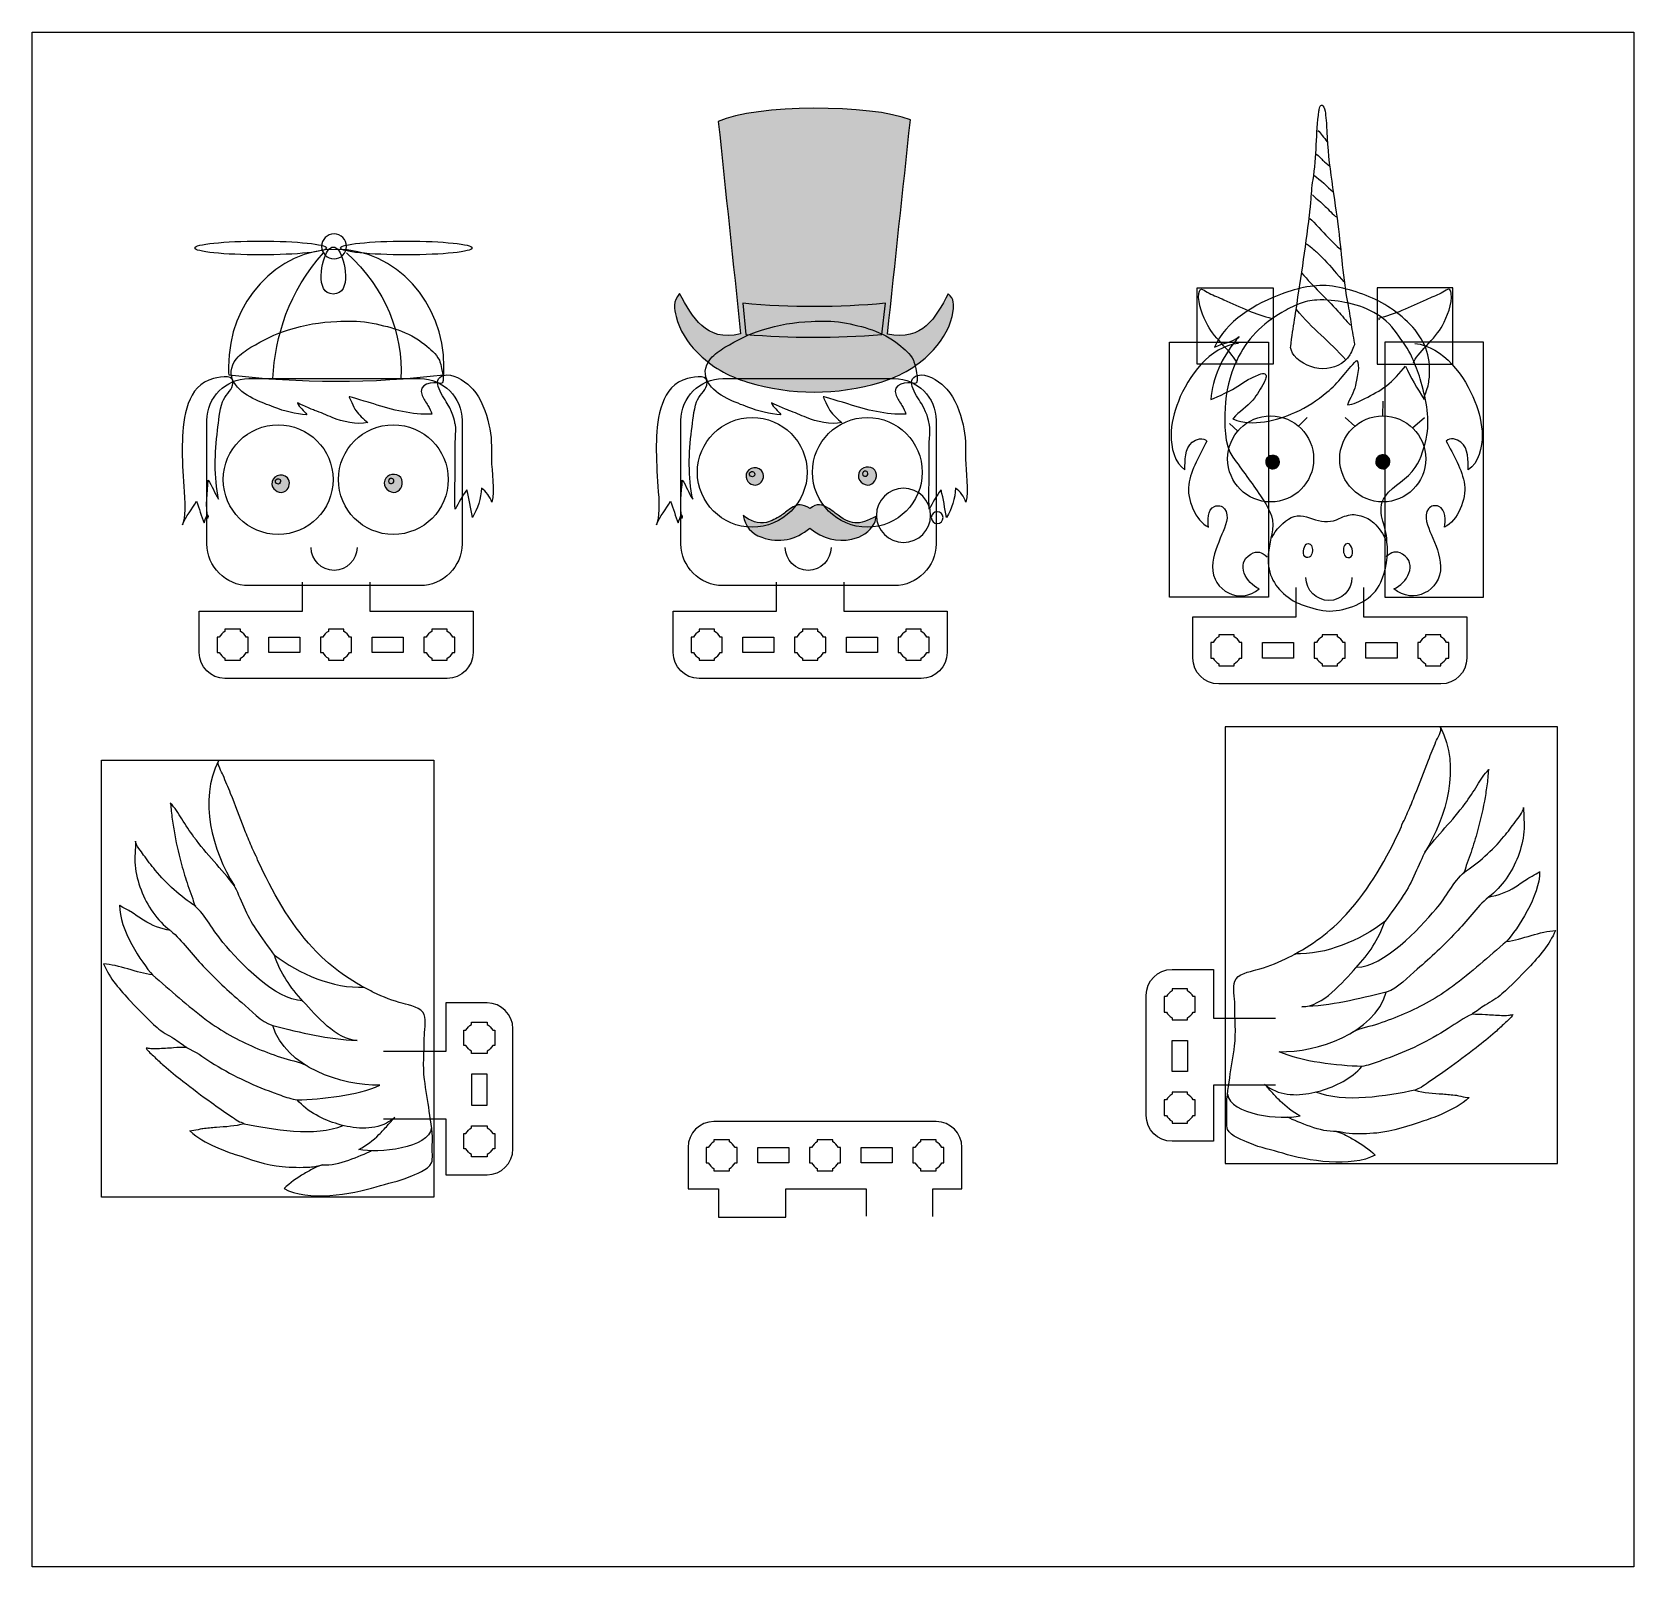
# Model space of a CAD drawing. Extents: x 0 to 879, y 0 to 842.
import ezdxf

# ---------------------------------------------------------------- set-up
doc = ezdxf.new("R2010")
doc.units = 0
doc.header["$MEASUREMENT"] = 0
doc.layers.add('LAYER_1', color=7, linetype='CONTINUOUS')

# ---------------------------------------------------------------- blocks, each defined once
blk = doc.blocks.new('BLOCK_2')
at = {"layer": 'LAYER_1'}
blk.add_lwpolyline([(836.72, 460.88), (654.44, 460.88), (654.44, 221.22), (836.72, 221.22), (836.72, 460.88)], dxfattribs=at)
blk.add_open_spline([(690.49, 335.06), (689.49, 334.54), (688.48, 334.03), (687.47, 333.54), (682.14, 330.93), (676.98, 328.83), (671.26, 327.44), (667.95, 326.63), (660.98, 325.11), (659.65, 321.36), (658.46, 318), (659.66, 312), (659.65, 308.45), (659.64, 300.99), (660.49, 293.13), (659.52, 285.79), (658.76, 279.97), (657.71, 274.12), (656.88, 268.29), (655.99, 262.01), (654.82, 255.84), (655.31, 249.57), (655.5, 247.12), (654.74, 242.12), (655.68, 239.96), (657.35, 236.13), (664.39, 233.93), (667.91, 232.37), (673.68, 229.8), (679.99, 228.83), (685.97, 226.91), (699.26, 222.64), (723.82, 218.82), (736.58, 225.94), (733.25, 229.08), (729.49, 231.74), (725.56, 234.07), (723.62, 235.22), (721.63, 236.27), (719.63, 237.3), (718.3, 238), (716.83, 238.43), (715.41, 238.89), (717.73, 238.61), (719.98, 237.8), (722.33, 237.69), (727.39, 237.46), (732.53, 237.52), (737.57, 238.01), (746.54, 238.87), (754.87, 241.85), (763.33, 244.66), (767.12, 245.91), (770.64, 247.17), (774.24, 248.88), (779.35, 251.31), (784.05, 253.55), (788.22, 257.52), (787.79, 257.11), (782.07, 258.62), (781.19, 258.73), (778.7, 259.03), (776.19, 259.23), (773.69, 259.43), (768.68, 259.84), (763.31, 260), (758.47, 261.46), (759.38, 262.25), (760.8, 262.35), (761.81, 263.03), (763.12, 263.91), (764.42, 264.79), (765.72, 265.68), (769.3, 268.11), (772.87, 270.56), (776.4, 273.08), (781.69, 276.87), (786.86, 280.84), (792.02, 284.81), (795.6, 287.55), (799.11, 290.4), (802.5, 293.39), (804.24, 294.93), (805.94, 296.5), (807.62, 298.12), (809.04, 299.5), (811.33, 301.18), (812.16, 302.94), (811.33, 302.97), (810.53, 302.66), (809.69, 302.6), (808.42, 302.51), (807.18, 302.52), (805.91, 302.56), (803.06, 302.67), (800.05, 302.82), (797.22, 303.1), (794.76, 303.34), (792.3, 303.18), (789.8, 303.3), (792.29, 304.8), (794.54, 306.69), (797.01, 308.22), (800.12, 310.14), (803.46, 311.8), (806.19, 314.27), (811.23, 318.83), (816.01, 323.7), (820.69, 328.62), (826.55, 334.79), (832.2, 341.28), (835.56, 349.1), (827.37, 348.82), (817.14, 344.09), (808.7, 343.1), (814.65, 349.8), (827.04, 368.26), (826.8, 381.37), (826.8, 381.02), (821.09, 378.08), (820.46, 377.67), (818.17, 376.16), (815.93, 374.56), (813.62, 373.09), (808.82, 370.04), (804.37, 368.48), (798.86, 367.42), (806.23, 373.08), (811.71, 381.05), (814.99, 389.7), (816.65, 394.07), (817.77, 398.65), (818.25, 403.29), (818.71, 407.76), (817.89, 412.09), (818.08, 416.5), (817.98, 414.06), (814.89, 410.8), (813.55, 408.87), (811.57, 406.01), (809.46, 403.24), (807.23, 400.56), (800.75, 392.82), (793.47, 386.23), (785.02, 380.74), (785.93, 381.33), (786.23, 383.79), (786.6, 384.75), (787.34, 386.71), (788.06, 388.68), (788.75, 390.66), (790.07, 394.49), (791.29, 398.36), (792.38, 402.26), (794.03, 408.12), (795.42, 414.04), (796.54, 420.01), (797.07, 422.81), (797.48, 425.62), (797.87, 428.44), (798.08, 429.91), (798.28, 431.39), (798.46, 432.87), (798.58, 433.76), (798.43, 436.67), (799, 437.31), (796.21, 434.88), (794.58, 431.76), (792.65, 428.67), (790.54, 425.27), (788.31, 421.95), (785.96, 418.7), (779.16, 409.31), (770.7, 401.35), (763.83, 392.05), (775.91, 411.34), (783.54, 438.95), (772.51, 460.54), (773.43, 458.74), (770.66, 454.33), (770, 452.74), (768.6, 449.34), (767.22, 445.93), (765.86, 442.52), (763.34, 436.19), (760.97, 429.81), (758.49, 423.47), (757.37, 420.6), (756.15, 417.75), (754.94, 414.9), (754.31, 413.43), (753.68, 411.96), (753.03, 410.49), (752.54, 409.37), (751.06, 407.29), (751.06, 406.1), (743.16, 388.82), (733.67, 372), (720.8, 357.9), (712.2, 348.47), (701.78, 340.93), (690.49, 335.06)], degree=3, knots=[0, 0, 0, 0, 1, 1, 1, 2, 2, 2, 3, 3, 3, 4, 4, 4, 5, 5, 5, 6, 6, 6, 7, 7, 7, 8, 8, 8, 9, 9, 9, 10, 10, 10, 11, 11, 11, 12, 12, 12, 13, 13, 13, 14, 14, 14, 15, 15, 15, 16, 16, 16, 17, 17, 17, 18, 18, 18, 19, 19, 19, 20, 20, 20, 21, 21, 21, 22, 22, 22, 23, 23, 23, 24, 24, 24, 25, 25, 25, 26, 26, 26, 27, 27, 27, 28, 28, 28, 29, 29, 29, 30, 30, 30, 31, 31, 31, 32, 32, 32, 33, 33, 33, 34, 34, 34, 35, 35, 35, 36, 36, 36, 37, 37, 37, 38, 38, 38, 39, 39, 39, 40, 40, 40, 41, 41, 41, 42, 42, 42, 43, 43, 43, 44, 44, 44, 45, 45, 45, 46, 46, 46, 47, 47, 47, 48, 48, 48, 49, 49, 49, 50, 50, 50, 51, 51, 51, 52, 52, 52, 53, 53, 53, 54, 54, 54, 55, 55, 55, 56, 56, 56, 57, 57, 57, 58, 58, 58, 59, 59, 59, 60, 60, 60, 61, 61, 61, 62, 62, 62, 63, 63, 63, 64, 64, 64, 65, 65, 65, 66, 66, 66, 67, 67, 67, 67], dxfattribs=at)
at = {"layer": 'LAYER_1', "color": 250}
for points, knots in [([(690.49, 335.06), (689.49, 334.54), (688.48, 334.03), (687.47, 333.54), (682.14, 330.93), (676.98, 328.83), (671.26, 327.44), (667.95, 326.63), (660.98, 325.11), (659.65, 321.36), (658.46, 318), (659.66, 312), (659.65, 308.45), (659.64, 300.99), (660.49, 293.13), (659.52, 285.79), (658.76, 279.97), (657.71, 274.12), (656.88, 268.29), (655.99, 262.01), (654.82, 255.84), (655.31, 249.57), (655.5, 247.12), (654.74, 242.12), (655.68, 239.96), (657.35, 236.13), (664.39, 233.93), (667.91, 232.37), (673.68, 229.8), (679.99, 228.83), (685.97, 226.91), (699.26, 222.64), (723.82, 218.82), (736.58, 225.94), (733.25, 229.08), (729.49, 231.74), (725.56, 234.07), (723.62, 235.22), (721.63, 236.27), (719.63, 237.3), (718.3, 238), (716.83, 238.43), (715.41, 238.89), (717.73, 238.61), (719.98, 237.8), (722.33, 237.69), (727.39, 237.46), (732.53, 237.52), (737.57, 238.01), (746.54, 238.87), (754.87, 241.85), (763.33, 244.66), (767.12, 245.91), (770.64, 247.17), (774.24, 248.88), (779.35, 251.31), (784.05, 253.55), (788.22, 257.52), (787.79, 257.11), (782.07, 258.62), (781.19, 258.73), (778.7, 259.03), (776.19, 259.23), (773.69, 259.43), (768.68, 259.84), (763.31, 260), (758.47, 261.46), (759.38, 262.25), (760.8, 262.35), (761.81, 263.03), (763.12, 263.91), (764.42, 264.79), (765.72, 265.68), (769.3, 268.11), (772.87, 270.56), (776.4, 273.08), (781.69, 276.87), (786.86, 280.84), (792.02, 284.81), (795.6, 287.55), (799.11, 290.4), (802.5, 293.39), (804.24, 294.93), (805.94, 296.5), (807.62, 298.12), (809.04, 299.5), (811.33, 301.18), (812.16, 302.94), (811.33, 302.97), (810.53, 302.66), (809.69, 302.6), (808.42, 302.51), (807.18, 302.52), (805.91, 302.56), (803.06, 302.67), (800.05, 302.82), (797.22, 303.1), (794.76, 303.34), (792.3, 303.18), (789.8, 303.3), (792.29, 304.8), (794.54, 306.69), (797.01, 308.22), (800.12, 310.14), (803.46, 311.8), (806.19, 314.27), (811.23, 318.83), (816.01, 323.7), (820.69, 328.62), (826.55, 334.79), (832.2, 341.28), (835.56, 349.1), (827.37, 348.82), (817.14, 344.09), (808.7, 343.1), (814.65, 349.8), (827.04, 368.26), (826.8, 381.37), (826.8, 381.02), (821.09, 378.08), (820.46, 377.67), (818.17, 376.16), (815.93, 374.56), (813.62, 373.09), (808.82, 370.04), (804.37, 368.48), (798.86, 367.42), (806.23, 373.08), (811.71, 381.05), (814.99, 389.7), (816.65, 394.07), (817.77, 398.65), (818.25, 403.29), (818.71, 407.76), (817.89, 412.09), (818.08, 416.5), (817.98, 414.06), (814.89, 410.8), (813.55, 408.87), (811.57, 406.01), (809.46, 403.24), (807.23, 400.56), (800.75, 392.82), (793.47, 386.23), (785.02, 380.74), (785.93, 381.33), (786.23, 383.79), (786.6, 384.75), (787.34, 386.71), (788.06, 388.68), (788.75, 390.66), (790.07, 394.49), (791.29, 398.36), (792.38, 402.26), (794.03, 408.12), (795.42, 414.04), (796.54, 420.01), (797.07, 422.81), (797.48, 425.62), (797.87, 428.44), (798.08, 429.91), (798.28, 431.39), (798.46, 432.87), (798.58, 433.76), (798.43, 436.67), (799, 437.31), (796.21, 434.88), (794.58, 431.76), (792.65, 428.67), (790.54, 425.27), (788.31, 421.95), (785.96, 418.7), (779.16, 409.31), (770.7, 401.35), (763.83, 392.05), (775.91, 411.34), (783.54, 438.95), (772.51, 460.54), (773.43, 458.74), (770.66, 454.33), (770, 452.74), (768.6, 449.34), (767.22, 445.93), (765.86, 442.52), (763.34, 436.19), (760.97, 429.81), (758.49, 423.47), (757.37, 420.6), (756.15, 417.75), (754.94, 414.9), (754.31, 413.43), (753.68, 411.96), (753.03, 410.49), (752.54, 409.37), (751.06, 407.29), (751.06, 406.1), (743.16, 388.82), (733.67, 372), (720.8, 357.9), (712.2, 348.47), (701.78, 340.93), (690.49, 335.06)], [0, 0, 0, 0, 1, 1, 1, 2, 2, 2, 3, 3, 3, 4, 4, 4, 5, 5, 5, 6, 6, 6, 7, 7, 7, 8, 8, 8, 9, 9, 9, 10, 10, 10, 11, 11, 11, 12, 12, 12, 13, 13, 13, 14, 14, 14, 15, 15, 15, 16, 16, 16, 17, 17, 17, 18, 18, 18, 19, 19, 19, 20, 20, 20, 21, 21, 21, 22, 22, 22, 23, 23, 23, 24, 24, 24, 25, 25, 25, 26, 26, 26, 27, 27, 27, 28, 28, 28, 29, 29, 29, 30, 30, 30, 31, 31, 31, 32, 32, 32, 33, 33, 33, 34, 34, 34, 35, 35, 35, 36, 36, 36, 37, 37, 37, 38, 38, 38, 39, 39, 39, 40, 40, 40, 41, 41, 41, 42, 42, 42, 43, 43, 43, 44, 44, 44, 45, 45, 45, 46, 46, 46, 47, 47, 47, 48, 48, 48, 49, 49, 49, 50, 50, 50, 51, 51, 51, 52, 52, 52, 53, 53, 53, 54, 54, 54, 55, 55, 55, 56, 56, 56, 57, 57, 57, 58, 58, 58, 59, 59, 59, 60, 60, 60, 61, 61, 61, 62, 62, 62, 63, 63, 63, 64, 64, 64, 65, 65, 65, 66, 66, 66, 67, 67, 67, 67]), ([(764.27, 392.65), (760.47, 385.67), (757.06, 375.33), (752.07, 368.21), (748.76, 363.48), (745.45, 358.6), (741.9, 354.02)], [0, 0, 0, 0, 1, 1, 1, 2, 2, 2, 2]), ([(726.38, 328.94), (741.55, 329.32), (760.42, 349.59), (770.08, 360.95), (775.39, 367.19), (779.52, 375.85), (785.6, 381.12)], [0, 0, 0, 0, 1, 1, 1, 2, 2, 2, 2]), ([(798.65, 367.28), (792.43, 362.04), (786.73, 353.98), (780.93, 347.94), (774.21, 340.94), (767.22, 334.21), (759.75, 327.97), (754.64, 323.69), (749.42, 317.27), (742.72, 315.28)], [0, 0, 0, 0, 1, 1, 1, 2, 2, 2, 3, 3, 3, 3]), ([(655.62, 259.26), (657.02, 248.09), (685.04, 244.92), (695.47, 247.41), (691.39, 249.5), (687.77, 252.33), (684.51, 255.54), (682.91, 257.11), (681.38, 258.77), (679.9, 260.45), (678.68, 261.83), (677.05, 263.84), (675.86, 264.86), (677.05, 263.84), (678.84, 262.61), (680.39, 261.82), (688.45, 257.7), (698.44, 258.74), (706.83, 261.22), (715.04, 263.65), (723.67, 267.87), (729.31, 274.5), (715.91, 275.01), (696.37, 276.89), (684.02, 282.62), (704.8, 282.24), (735.98, 292.45), (742.72, 315.28), (726.88, 311.38), (712.86, 307.79), (696.44, 307.21), (707.85, 307.3), (719.07, 320.93), (726.04, 328.56), (733.23, 336.46), (738.5, 343.86), (741.86, 354.02), (728.43, 343.53), (709.55, 335.66), (692.55, 336.34)], [0, 0, 0, 0, 1, 1, 1, 2, 2, 2, 3, 3, 3, 4, 4, 4, 5, 5, 5, 6, 6, 6, 7, 7, 7, 8, 8, 8, 9, 9, 9, 10, 10, 10, 11, 11, 11, 12, 12, 12, 13, 13, 13, 13]), ([(808.7, 343.1), (798.93, 334.75), (789.34, 326.07), (779.03, 318.37), (770.88, 312.28), (761.91, 307.39), (752.58, 303.36), (747.97, 301.37), (743.27, 299.59), (738.51, 297.96), (733.92, 296.39), (728.46, 295.56), (724.15, 293.39)], [0, 0, 0, 0, 1, 1, 1, 2, 2, 2, 3, 3, 3, 4, 4, 4, 4]), ([(789.99, 303.28), (785.22, 301.11), (781.08, 298.17), (776.69, 295.33), (766.04, 288.44), (754.51, 282.97), (742.58, 278.68), (739.7, 277.65), (736.89, 276.46), (733.94, 275.62), (732.41, 275.18), (730.87, 274.8), (729.31, 274.5)], [0, 0, 0, 0, 1, 1, 1, 2, 2, 2, 3, 3, 3, 4, 4, 4, 4])]:
    blk.add_open_spline(points, degree=3, knots=knots, dxfattribs=at)
for points in [[(758.47, 261.46), (743.7, 258.44), (718.95, 254.13), (704.18, 260.51)], [(715.41, 238.89), (706.63, 238.32), (694.99, 243.89), (688.57, 246.64)]]:
    blk.add_open_spline(points, degree=3, dxfattribs=at)
blk = doc.blocks.new('BLOCK_3')
at = {"layer": 'LAYER_1'}
blk.add_lwpolyline([(623.92, 671.86), (678.08, 671.86), (678.08, 531.89), (623.92, 531.89), (623.92, 671.86)], dxfattribs=at)
blk.add_open_spline([(661.67, 671.11), (645.79, 669.55), (634.08, 652.96), (628.7, 639.33), (626.33, 633.3), (624.69, 627.1), (624.67, 620.62), (624.65, 614.49), (626.61, 605.25), (632.32, 601.78), (632.42, 606.73), (631.99, 613.54), (636.36, 616.97), (638.36, 618.55), (642.41, 619.87), (644.4, 617.49), (640.57, 610.29), (635.56, 601.78), (634.36, 593.62), (633.24, 585.99), (638.05, 573.65), (645.31, 570.24), (644.66, 573.74), (644.46, 579.99), (648.5, 581.74), (650.35, 582.54), (652.75, 582.03), (654.03, 580.45), (657.19, 576.54), (654.31, 570.35), (652.63, 566.4), (650.18, 560.65), (647.66, 555.11), (647.49, 548.72), (647.15, 535.37), (662.57, 527.52), (673.08, 536.46), (666.06, 539.4), (659.63, 550.23), (668.38, 555.47), (672.19, 557.75), (674.29, 556.55), (677.33, 553.98)], degree=3, knots=[0, 0, 0, 0, 1, 1, 1, 2, 2, 2, 3, 3, 3, 4, 4, 4, 5, 5, 5, 6, 6, 6, 7, 7, 7, 8, 8, 8, 9, 9, 9, 10, 10, 10, 11, 11, 11, 12, 12, 12, 13, 13, 13, 14, 14, 14, 14], dxfattribs=at)
at = {"layer": 'LAYER_1', "color": 7}
blk.add_open_spline([(661.67, 671.11), (645.79, 669.55), (634.08, 652.96), (628.7, 639.33), (626.33, 633.3), (624.69, 627.1), (624.67, 620.62), (624.65, 614.49), (626.61, 605.25), (632.32, 601.78), (632.42, 606.73), (631.99, 613.54), (636.36, 616.97), (638.36, 618.55), (642.41, 619.87), (644.4, 617.49), (640.57, 610.29), (635.56, 601.78), (634.36, 593.62), (633.24, 585.99), (638.05, 573.65), (645.31, 570.24), (644.66, 573.74), (644.46, 579.99), (648.5, 581.74), (650.35, 582.54), (652.75, 582.03), (654.03, 580.45), (657.19, 576.54), (654.31, 570.35), (652.63, 566.4), (650.18, 560.65), (647.66, 555.11), (647.49, 548.72), (647.15, 535.37), (662.57, 527.52), (673.08, 536.46), (666.06, 539.4), (659.63, 550.23), (668.38, 555.47), (672.19, 557.75), (674.29, 556.55), (677.33, 553.98)], degree=3, knots=[0, 0, 0, 0, 1, 1, 1, 2, 2, 2, 3, 3, 3, 4, 4, 4, 5, 5, 5, 6, 6, 6, 7, 7, 7, 8, 8, 8, 9, 9, 9, 10, 10, 10, 11, 11, 11, 12, 12, 12, 13, 13, 13, 14, 14, 14, 14], dxfattribs=at)
blk = doc.blocks.new('BLOCK_4')
at = {"layer": 'LAYER_1'}
blk.add_lwpolyline([(796.08, 671.86), (741.92, 671.86), (741.92, 531.89), (796.08, 531.89), (796.08, 671.86)], dxfattribs=at)
blk.add_open_spline([(758.33, 671.11), (774.21, 669.55), (785.92, 652.96), (791.3, 639.33), (793.67, 633.3), (795.31, 627.1), (795.33, 620.62), (795.35, 614.49), (793.39, 605.25), (787.68, 601.78), (787.58, 606.73), (788.01, 613.54), (783.64, 616.97), (781.64, 618.55), (777.59, 619.87), (775.6, 617.49), (779.43, 610.29), (784.44, 601.78), (785.64, 593.62), (786.76, 585.99), (781.95, 573.65), (774.69, 570.24), (775.34, 573.74), (775.54, 579.99), (771.5, 581.74), (769.65, 582.54), (767.25, 582.03), (765.97, 580.45), (762.81, 576.54), (765.69, 570.35), (767.37, 566.4), (769.82, 560.65), (772.34, 555.11), (772.51, 548.72), (772.85, 535.37), (757.43, 527.52), (746.92, 536.46), (753.94, 539.4), (760.37, 550.23), (751.62, 555.47), (747.81, 557.75), (745.71, 556.55), (742.67, 553.98)], degree=3, knots=[0, 0, 0, 0, 1, 1, 1, 2, 2, 2, 3, 3, 3, 4, 4, 4, 5, 5, 5, 6, 6, 6, 7, 7, 7, 8, 8, 8, 9, 9, 9, 10, 10, 10, 11, 11, 11, 12, 12, 12, 13, 13, 13, 14, 14, 14, 14], dxfattribs=at)
at = {"layer": 'LAYER_1', "color": 7}
blk.add_open_spline([(758.33, 671.11), (774.21, 669.55), (785.92, 652.96), (791.3, 639.33), (793.67, 633.3), (795.31, 627.1), (795.33, 620.62), (795.35, 614.49), (793.39, 605.25), (787.68, 601.78), (787.58, 606.73), (788.01, 613.54), (783.64, 616.97), (781.64, 618.55), (777.59, 619.87), (775.6, 617.49), (779.43, 610.29), (784.44, 601.78), (785.64, 593.62), (786.76, 585.99), (781.95, 573.65), (774.69, 570.24), (775.34, 573.74), (775.54, 579.99), (771.5, 581.74), (769.65, 582.54), (767.25, 582.03), (765.97, 580.45), (762.81, 576.54), (765.69, 570.35), (767.37, 566.4), (769.82, 560.65), (772.34, 555.11), (772.51, 548.72), (772.85, 535.37), (757.43, 527.52), (746.92, 536.46), (753.94, 539.4), (760.37, 550.23), (751.62, 555.47), (747.81, 557.75), (745.71, 556.55), (742.67, 553.98)], degree=3, knots=[0, 0, 0, 0, 1, 1, 1, 2, 2, 2, 3, 3, 3, 4, 4, 4, 5, 5, 5, 6, 6, 6, 7, 7, 7, 8, 8, 8, 9, 9, 9, 10, 10, 10, 11, 11, 11, 12, 12, 12, 13, 13, 13, 14, 14, 14, 14], dxfattribs=at)
blk = doc.blocks.new('BLOCK_5')
at = {"layer": 'LAYER_1'}
blk.add_lwpolyline([(779.26, 701.56), (737.67, 701.56), (737.67, 659.63), (779.26, 659.63), (779.26, 701.56)], dxfattribs=at)
blk.add_open_spline([(757.59, 660.38), (759.14, 665.27), (769.98, 673.92), (773.5, 680.89), (775.95, 685.72), (779.22, 692.92), (778.38, 698.49), (777.74, 702.79), (775.4, 700.06), (772.81, 698.69), (770.18, 697.31), (767.36, 696.36), (764.69, 695.06), (760.29, 692.93), (755.85, 691.02), (751.35, 689.12), (747.06, 687.31), (742.84, 685.96), (738.42, 684.83), (738.55, 684.58), (738.69, 684.34), (738.84, 684.11)], degree=3, knots=[0, 0, 0, 0, 1, 1, 1, 2, 2, 2, 3, 3, 3, 4, 4, 4, 5, 5, 5, 6, 6, 6, 7, 7, 7, 7], dxfattribs=at)
at = {"layer": 'LAYER_1', "color": 7}
blk.add_open_spline([(757.59, 660.38), (759.14, 665.27), (769.98, 673.92), (773.5, 680.89), (775.95, 685.72), (779.22, 692.92), (778.38, 698.49), (777.74, 702.79), (775.4, 700.06), (772.81, 698.69), (770.18, 697.31), (767.36, 696.36), (764.69, 695.06), (760.29, 692.93), (755.85, 691.02), (751.35, 689.12), (747.06, 687.31), (742.84, 685.96), (738.42, 684.83), (738.55, 684.58), (738.69, 684.34), (738.84, 684.11)], degree=3, knots=[0, 0, 0, 0, 1, 1, 1, 2, 2, 2, 3, 3, 3, 4, 4, 4, 5, 5, 5, 6, 6, 6, 7, 7, 7, 7], dxfattribs=at)
blk = doc.blocks.new('BLOCK_6')
at = {"layer": 'LAYER_1'}
blk.add_lwpolyline([(639.08, 701.56), (680.67, 701.56), (680.67, 659.63), (639.08, 659.63), (639.08, 701.56)], dxfattribs=at)
blk.add_open_spline([(660.75, 660.38), (659.21, 665.27), (648.37, 673.92), (644.84, 680.89), (642.39, 685.72), (639.13, 692.92), (639.96, 698.49), (640.61, 702.8), (642.95, 700.06), (645.54, 698.69), (648.16, 697.31), (650.98, 696.36), (653.65, 695.07), (658.05, 692.93), (662.49, 691.02), (666.99, 689.12), (671.28, 687.32), (675.5, 685.96), (679.92, 684.83), (679.79, 684.58), (679.65, 684.34), (679.5, 684.11)], degree=3, knots=[0, 0, 0, 0, 1, 1, 1, 2, 2, 2, 3, 3, 3, 4, 4, 4, 5, 5, 5, 6, 6, 6, 7, 7, 7, 7], dxfattribs=at)
at = {"layer": 'LAYER_1', "color": 7}
blk.add_open_spline([(660.75, 660.38), (659.21, 665.27), (648.37, 673.92), (644.84, 680.89), (642.39, 685.72), (639.13, 692.92), (639.96, 698.49), (640.61, 702.8), (642.95, 700.06), (645.54, 698.69), (648.16, 697.31), (650.98, 696.36), (653.65, 695.07), (658.05, 692.93), (662.49, 691.02), (666.99, 689.12), (671.28, 687.32), (675.5, 685.96), (679.92, 684.83), (679.79, 684.58), (679.65, 684.34), (679.5, 684.11)], degree=3, knots=[0, 0, 0, 0, 1, 1, 1, 2, 2, 2, 3, 3, 3, 4, 4, 4, 5, 5, 5, 6, 6, 6, 7, 7, 7, 7], dxfattribs=at)
blk = doc.blocks.new('BLOCK_7')
at = {"layer": 'LAYER_1'}
blk.add_lwpolyline([(38.05, 442.51), (220.33, 442.51), (220.33, 202.85), (38.05, 202.85), (38.05, 442.51)], dxfattribs=at)
blk.add_open_spline([(184.29, 316.69), (185.29, 316.17), (186.29, 315.66), (187.3, 315.17), (192.64, 312.56), (197.8, 310.46), (203.51, 309.07), (206.83, 308.26), (213.8, 306.74), (215.13, 302.99), (216.32, 299.63), (215.11, 293.63), (215.12, 290.08), (215.14, 282.62), (214.28, 274.76), (215.25, 267.42), (216.02, 261.6), (217.07, 255.75), (217.89, 249.92), (218.78, 243.64), (219.96, 237.47), (219.47, 231.2), (219.28, 228.75), (220.04, 223.75), (219.1, 221.59), (217.43, 217.76), (210.38, 215.56), (206.87, 214), (201.09, 211.43), (194.79, 210.46), (188.8, 208.54), (175.51, 204.27), (150.95, 200.45), (138.19, 207.57), (141.52, 210.71), (145.28, 213.37), (149.21, 215.7), (151.15, 216.85), (153.15, 217.9), (155.15, 218.93), (156.48, 219.63), (157.95, 220.06), (159.37, 220.52), (157.04, 220.24), (154.8, 219.43), (152.44, 219.32), (147.39, 219.09), (142.24, 219.15), (137.2, 219.64), (128.24, 220.5), (119.91, 223.48), (111.44, 226.29), (107.66, 227.54), (104.14, 228.8), (100.54, 230.51), (95.42, 232.94), (90.73, 235.18), (86.55, 239.15), (86.98, 238.74), (92.71, 240.25), (93.59, 240.36), (96.08, 240.66), (98.58, 240.86), (101.08, 241.06), (106.1, 241.47), (111.46, 241.63), (116.3, 243.09), (115.4, 243.88), (113.98, 243.98), (112.96, 244.66), (111.66, 245.54), (110.36, 246.42), (109.06, 247.31), (105.48, 249.74), (101.9, 252.19), (98.38, 254.71), (93.08, 258.5), (87.92, 262.47), (82.76, 266.44), (79.18, 269.18), (75.66, 272.03), (72.28, 275.02), (70.54, 276.56), (68.83, 278.13), (67.16, 279.75), (65.74, 281.13), (63.45, 282.81), (62.62, 284.57), (63.45, 284.6), (64.24, 284.29), (65.09, 284.23), (66.35, 284.14), (67.6, 284.15), (68.86, 284.19), (71.72, 284.3), (74.72, 284.45), (77.56, 284.73), (80.02, 284.97), (82.48, 284.81), (84.98, 284.93), (82.48, 286.43), (80.23, 288.32), (77.76, 289.85), (74.65, 291.77), (71.31, 293.43), (68.58, 295.9), (63.55, 300.46), (58.76, 305.33), (54.09, 310.25), (48.23, 316.42), (42.58, 322.91), (39.21, 330.73), (47.4, 330.45), (57.64, 325.72), (66.07, 324.73), (60.13, 331.43), (47.74, 349.89), (47.98, 362.99), (47.97, 362.65), (53.69, 359.71), (54.31, 359.3), (56.61, 357.79), (58.84, 356.19), (61.16, 354.72), (65.96, 351.67), (70.41, 350.11), (75.92, 349.05), (68.55, 354.71), (63.07, 362.68), (59.78, 371.33), (58.12, 375.7), (57.01, 380.28), (56.53, 384.92), (56.06, 389.39), (56.89, 393.72), (56.7, 398.13), (56.8, 395.69), (59.89, 392.43), (61.22, 390.5), (63.2, 387.64), (65.32, 384.87), (67.55, 382.19), (74.02, 374.45), (81.3, 367.86), (89.76, 362.37), (88.85, 362.96), (88.54, 365.42), (88.18, 366.38), (87.43, 368.34), (86.72, 370.31), (86.03, 372.29), (84.7, 376.12), (83.49, 379.99), (82.39, 383.89), (80.74, 389.74), (79.36, 395.67), (78.24, 401.64), (77.71, 404.44), (77.29, 407.25), (76.9, 410.07), (76.7, 411.54), (76.5, 413.02), (76.31, 414.5), (76.2, 415.39), (76.34, 418.3), (75.77, 418.94), (78.56, 416.51), (80.2, 413.39), (82.12, 410.3), (84.24, 406.9), (86.47, 403.58), (88.82, 400.33), (95.61, 390.94), (104.08, 382.98), (110.95, 373.68), (98.87, 392.97), (91.24, 420.58), (102.26, 442.17), (101.34, 440.37), (104.12, 435.96), (104.78, 434.37), (106.18, 430.97), (107.56, 427.56), (108.92, 424.15), (111.44, 417.82), (113.8, 411.44), (116.28, 405.1), (117.41, 402.23), (118.62, 399.38), (119.83, 396.53), (120.46, 395.06), (121.1, 393.59), (121.74, 392.12), (122.24, 391), (123.71, 388.92), (123.71, 387.73), (131.62, 370.45), (141.11, 353.63), (153.97, 339.53), (162.57, 330.1), (173, 322.56), (184.29, 316.69)], degree=3, knots=[0, 0, 0, 0, 1, 1, 1, 2, 2, 2, 3, 3, 3, 4, 4, 4, 5, 5, 5, 6, 6, 6, 7, 7, 7, 8, 8, 8, 9, 9, 9, 10, 10, 10, 11, 11, 11, 12, 12, 12, 13, 13, 13, 14, 14, 14, 15, 15, 15, 16, 16, 16, 17, 17, 17, 18, 18, 18, 19, 19, 19, 20, 20, 20, 21, 21, 21, 22, 22, 22, 23, 23, 23, 24, 24, 24, 25, 25, 25, 26, 26, 26, 27, 27, 27, 28, 28, 28, 29, 29, 29, 30, 30, 30, 31, 31, 31, 32, 32, 32, 33, 33, 33, 34, 34, 34, 35, 35, 35, 36, 36, 36, 37, 37, 37, 38, 38, 38, 39, 39, 39, 40, 40, 40, 41, 41, 41, 42, 42, 42, 43, 43, 43, 44, 44, 44, 45, 45, 45, 46, 46, 46, 47, 47, 47, 48, 48, 48, 49, 49, 49, 50, 50, 50, 51, 51, 51, 52, 52, 52, 53, 53, 53, 54, 54, 54, 55, 55, 55, 56, 56, 56, 57, 57, 57, 58, 58, 58, 59, 59, 59, 60, 60, 60, 61, 61, 61, 62, 62, 62, 63, 63, 63, 64, 64, 64, 65, 65, 65, 66, 66, 66, 67, 67, 67, 67], dxfattribs=at)
at = {"layer": 'LAYER_1', "color": 250}
for points, knots in [([(184.29, 316.69), (185.29, 316.17), (186.29, 315.66), (187.3, 315.17), (192.64, 312.56), (197.8, 310.46), (203.51, 309.07), (206.83, 308.26), (213.8, 306.74), (215.13, 302.99), (216.32, 299.63), (215.11, 293.63), (215.12, 290.08), (215.14, 282.62), (214.28, 274.76), (215.25, 267.42), (216.02, 261.6), (217.07, 255.75), (217.89, 249.92), (218.78, 243.64), (219.96, 237.47), (219.47, 231.2), (219.28, 228.75), (220.04, 223.75), (219.1, 221.59), (217.43, 217.76), (210.38, 215.56), (206.87, 214), (201.09, 211.43), (194.79, 210.46), (188.8, 208.54), (175.51, 204.27), (150.95, 200.45), (138.19, 207.57), (141.52, 210.71), (145.28, 213.37), (149.21, 215.7), (151.15, 216.85), (153.15, 217.9), (155.15, 218.93), (156.48, 219.63), (157.95, 220.06), (159.37, 220.52), (157.04, 220.24), (154.8, 219.43), (152.44, 219.32), (147.39, 219.09), (142.24, 219.15), (137.2, 219.64), (128.24, 220.5), (119.91, 223.48), (111.44, 226.29), (107.66, 227.54), (104.14, 228.8), (100.54, 230.51), (95.42, 232.94), (90.73, 235.18), (86.55, 239.15), (86.98, 238.74), (92.71, 240.25), (93.59, 240.36), (96.08, 240.66), (98.58, 240.86), (101.08, 241.06), (106.1, 241.47), (111.46, 241.63), (116.3, 243.09), (115.4, 243.88), (113.98, 243.98), (112.96, 244.66), (111.66, 245.54), (110.36, 246.42), (109.06, 247.31), (105.48, 249.74), (101.9, 252.19), (98.38, 254.71), (93.08, 258.5), (87.92, 262.47), (82.76, 266.44), (79.18, 269.18), (75.66, 272.03), (72.28, 275.02), (70.54, 276.56), (68.83, 278.13), (67.16, 279.75), (65.74, 281.13), (63.45, 282.81), (62.62, 284.57), (63.45, 284.6), (64.24, 284.29), (65.09, 284.23), (66.35, 284.14), (67.6, 284.15), (68.86, 284.19), (71.72, 284.3), (74.72, 284.45), (77.56, 284.73), (80.02, 284.97), (82.48, 284.81), (84.98, 284.93), (82.48, 286.43), (80.23, 288.32), (77.76, 289.85), (74.65, 291.77), (71.31, 293.43), (68.58, 295.9), (63.55, 300.46), (58.76, 305.33), (54.09, 310.25), (48.23, 316.42), (42.58, 322.91), (39.21, 330.73), (47.4, 330.45), (57.64, 325.72), (66.07, 324.73), (60.13, 331.43), (47.74, 349.89), (47.98, 362.99), (47.97, 362.65), (53.69, 359.71), (54.31, 359.3), (56.61, 357.79), (58.84, 356.19), (61.16, 354.72), (65.96, 351.67), (70.41, 350.11), (75.92, 349.05), (68.55, 354.71), (63.07, 362.68), (59.78, 371.33), (58.12, 375.7), (57.01, 380.28), (56.53, 384.92), (56.06, 389.39), (56.89, 393.72), (56.7, 398.13), (56.8, 395.69), (59.89, 392.43), (61.22, 390.5), (63.2, 387.64), (65.32, 384.87), (67.55, 382.19), (74.02, 374.45), (81.3, 367.86), (89.76, 362.37), (88.85, 362.96), (88.54, 365.42), (88.18, 366.38), (87.43, 368.34), (86.72, 370.31), (86.03, 372.29), (84.7, 376.12), (83.49, 379.99), (82.39, 383.89), (80.74, 389.74), (79.36, 395.67), (78.24, 401.64), (77.71, 404.44), (77.29, 407.25), (76.9, 410.07), (76.7, 411.54), (76.5, 413.02), (76.31, 414.5), (76.2, 415.39), (76.34, 418.3), (75.77, 418.94), (78.56, 416.51), (80.2, 413.39), (82.12, 410.3), (84.24, 406.9), (86.47, 403.58), (88.82, 400.33), (95.61, 390.94), (104.08, 382.98), (110.95, 373.68), (98.87, 392.97), (91.24, 420.58), (102.26, 442.17), (101.34, 440.37), (104.12, 435.96), (104.78, 434.37), (106.18, 430.97), (107.56, 427.56), (108.92, 424.15), (111.44, 417.82), (113.8, 411.44), (116.28, 405.1), (117.41, 402.23), (118.62, 399.38), (119.83, 396.53), (120.46, 395.06), (121.1, 393.59), (121.74, 392.12), (122.24, 391), (123.71, 388.92), (123.71, 387.73), (131.62, 370.45), (141.11, 353.63), (153.97, 339.53), (162.57, 330.1), (173, 322.56), (184.29, 316.69)], [0, 0, 0, 0, 1, 1, 1, 2, 2, 2, 3, 3, 3, 4, 4, 4, 5, 5, 5, 6, 6, 6, 7, 7, 7, 8, 8, 8, 9, 9, 9, 10, 10, 10, 11, 11, 11, 12, 12, 12, 13, 13, 13, 14, 14, 14, 15, 15, 15, 16, 16, 16, 17, 17, 17, 18, 18, 18, 19, 19, 19, 20, 20, 20, 21, 21, 21, 22, 22, 22, 23, 23, 23, 24, 24, 24, 25, 25, 25, 26, 26, 26, 27, 27, 27, 28, 28, 28, 29, 29, 29, 30, 30, 30, 31, 31, 31, 32, 32, 32, 33, 33, 33, 34, 34, 34, 35, 35, 35, 36, 36, 36, 37, 37, 37, 38, 38, 38, 39, 39, 39, 40, 40, 40, 41, 41, 41, 42, 42, 42, 43, 43, 43, 44, 44, 44, 45, 45, 45, 46, 46, 46, 47, 47, 47, 48, 48, 48, 49, 49, 49, 50, 50, 50, 51, 51, 51, 52, 52, 52, 53, 53, 53, 54, 54, 54, 55, 55, 55, 56, 56, 56, 57, 57, 57, 58, 58, 58, 59, 59, 59, 60, 60, 60, 61, 61, 61, 62, 62, 62, 63, 63, 63, 64, 64, 64, 65, 65, 65, 66, 66, 66, 67, 67, 67, 67]), ([(110.5, 374.28), (114.31, 367.3), (117.71, 356.96), (122.71, 349.84), (126.02, 345.11), (129.32, 340.23), (132.87, 335.65)], [0, 0, 0, 0, 1, 1, 1, 2, 2, 2, 2]), ([(148.4, 310.57), (133.22, 310.95), (114.36, 331.22), (104.7, 342.58), (99.39, 348.82), (95.25, 357.48), (89.17, 362.75)], [0, 0, 0, 0, 1, 1, 1, 2, 2, 2, 2]), ([(76.12, 348.91), (82.34, 343.67), (88.05, 335.61), (93.84, 329.57), (100.57, 322.57), (107.56, 315.84), (115.02, 309.6), (120.14, 305.32), (125.36, 298.9), (132.05, 296.91)], [0, 0, 0, 0, 1, 1, 1, 2, 2, 2, 3, 3, 3, 3]), ([(219.16, 240.89), (217.75, 229.72), (189.74, 226.55), (179.3, 229.04), (183.38, 231.13), (187.01, 233.96), (190.27, 237.17), (191.87, 238.74), (193.39, 240.4), (194.88, 242.08), (196.1, 243.46), (197.72, 245.47), (198.92, 246.49), (197.72, 245.47), (195.94, 244.24), (194.39, 243.45), (186.33, 239.33), (176.34, 240.37), (167.95, 242.85), (159.74, 245.28), (151.1, 249.5), (145.46, 256.13), (158.87, 256.64), (178.41, 258.52), (190.76, 264.25), (169.98, 263.87), (138.8, 274.08), (132.05, 296.91), (147.89, 293.01), (161.92, 289.42), (178.33, 288.84), (166.93, 288.93), (155.7, 302.56), (148.74, 310.19), (141.54, 318.09), (136.27, 325.49), (132.92, 335.65), (146.35, 325.16), (165.22, 317.29), (182.22, 317.97)], [0, 0, 0, 0, 1, 1, 1, 2, 2, 2, 3, 3, 3, 4, 4, 4, 5, 5, 5, 6, 6, 6, 7, 7, 7, 8, 8, 8, 9, 9, 9, 10, 10, 10, 11, 11, 11, 12, 12, 12, 13, 13, 13, 13]), ([(66.07, 324.73), (75.85, 316.38), (85.44, 307.7), (95.75, 300), (103.9, 293.91), (112.87, 289.02), (122.19, 284.99), (126.81, 283), (131.51, 281.22), (136.26, 279.59), (140.85, 278.02), (146.32, 277.19), (150.63, 275.02)], [0, 0, 0, 0, 1, 1, 1, 2, 2, 2, 3, 3, 3, 4, 4, 4, 4]), ([(84.79, 284.91), (89.55, 282.74), (93.7, 279.8), (98.08, 276.96), (108.74, 270.07), (120.26, 264.6), (132.2, 260.31), (135.07, 259.28), (137.88, 258.09), (140.83, 257.25), (142.36, 256.81), (143.9, 256.43), (145.46, 256.13)], [0, 0, 0, 0, 1, 1, 1, 2, 2, 2, 3, 3, 3, 4, 4, 4, 4])]:
    blk.add_open_spline(points, degree=3, knots=knots, dxfattribs=at)
for points in [[(116.3, 243.09), (131.08, 240.07), (155.82, 235.76), (170.6, 242.14)], [(159.37, 220.52), (168.14, 219.95), (179.79, 225.52), (186.2, 228.27)]]:
    blk.add_open_spline(points, degree=3, dxfattribs=at)

msp = doc.modelspace()

# ---------------------------------------------------------------- hatches: boundary and pattern name
at = {"layer": 'LAYER_1'}
h = msp.add_hatch(color=250, dxfattribs=at)
h.dxf.hatch_style = 2
edge = h.paths.add_edge_path()
edge.add_spline(control_points=[(376.37, 792.8), (396.59, 802.23), (460.68, 802.48), (481.75, 793.67), (477.59, 754.88), (473.4, 715.81), (469.16, 676.26), (488.61, 672.05), (495.42, 685.25), (502.53, 698.3), (505.88, 695.48), (505.58, 692.24), (505.15, 688.99), (504.06, 680.62), (499.95, 673.74), (494.4, 667.64), (486.53, 658.97), (476.7, 653.28), (465.64, 649.93), (441.25, 642.54), (416.73, 642.53), (392.34, 649.89), (381.79, 653.08), (372.36, 658.44), (364.58, 666.43), (359.18, 671.97), (355.09, 678.32), (353.24, 685.87), (352.24, 689.92), (351.31, 694.18), (355.14, 698.39), (362.53, 685.52), (369.11, 671.82), (388.63, 676.32), (384.52, 715.35), (380.44, 754.13), (376.37, 792.8)], knot_values=[0, 0, 0, 0, 1, 1, 1, 2, 2, 2, 3, 3, 3, 4, 4, 4, 5, 5, 5, 6, 6, 6, 7, 7, 7, 8, 8, 8, 9, 9, 9, 10, 10, 10, 11, 11, 11, 12, 12, 12, 12], degree=3, periodic=0)
edge.add_line((376.37, 792.8), (376.37, 792.8))
h = msp.add_hatch(color=250, dxfattribs=at)
h.dxf.hatch_style = 2
edge = h.paths.add_edge_path()
edge.add_spline(control_points=[(682.58, 602.92), (680.24, 601.24), (677.11, 602.9), (676.65, 605.63), (676.05, 609.18), (681.01, 611.15), (683.29, 608.5), (684.67, 606.91), (684.31, 604.16), (682.58, 602.92)], knot_values=[0, 0, 0, 0, 1, 1, 1, 2, 2, 2, 3, 3, 3, 3], degree=3, periodic=0)
edge.add_line((682.58, 602.92), (682.58, 602.92))
h = msp.add_hatch(color=250, dxfattribs=at)
h.dxf.hatch_style = 2
edge = h.paths.add_edge_path()
edge.add_spline(control_points=[(744.48, 604.96), (744.06, 603.74), (743.14, 602.69), (741.89, 602.36), (739.15, 601.63), (736.09, 604.63), (737.14, 607.43), (738, 610.3), (742.25, 610.83), (743.99, 608.6), (744.79, 607.57), (744.89, 606.18), (744.48, 604.96)], knot_values=[0, 0, 0, 0, 1, 1, 1, 2, 2, 2, 3, 3, 3, 4, 4, 4, 4], degree=3, periodic=0)
edge.add_line((744.48, 604.96), (744.48, 604.96))
h = msp.add_hatch(color=250, dxfattribs=at)
h.dxf.hatch_style = 2
edge = h.paths.add_edge_path()
edge.add_spline(control_points=[(139.17, 590.26), (136.18, 588.12), (132.19, 590.23), (131.6, 593.72), (130.83, 598.24), (137.16, 600.75), (140.07, 597.38), (141.83, 595.34), (141.37, 591.83), (139.17, 590.26)], knot_values=[0, 0, 0, 0, 1, 1, 1, 2, 2, 2, 3, 3, 3, 3], degree=3, periodic=0)
edge.add_line((139.17, 590.26), (139.17, 590.26))
h = msp.add_hatch(color=250, dxfattribs=at)
h.dxf.hatch_style = 2
edge = h.paths.add_edge_path()
edge.add_spline(control_points=[(202.82, 592.86), (202.29, 591.3), (201.11, 589.96), (199.51, 589.54), (196.02, 588.61), (192.12, 592.44), (193.46, 596.01), (194.55, 599.67), (199.98, 600.35), (202.2, 597.5), (203.21, 596.19), (203.34, 594.41), (202.82, 592.86)], knot_values=[0, 0, 0, 0, 1, 1, 1, 2, 2, 2, 3, 3, 3, 4, 4, 4, 4], degree=3, periodic=0)
edge.add_line((202.82, 592.86), (202.82, 592.86))
h = msp.add_hatch(color=250, dxfattribs=at)
h.dxf.hatch_style = 2
edge = h.paths.add_edge_path()
edge.add_spline(control_points=[(399.17, 594.26), (396.18, 592.12), (392.19, 594.23), (391.6, 597.72), (390.83, 602.24), (397.16, 604.75), (400.07, 601.38), (401.83, 599.34), (401.37, 595.83), (399.17, 594.26)], knot_values=[0, 0, 0, 0, 1, 1, 1, 2, 2, 2, 3, 3, 3, 3], degree=3, periodic=0)
edge.add_line((399.17, 594.26), (399.17, 594.26))
h = msp.add_hatch(color=250, dxfattribs=at)
h.dxf.hatch_style = 2
edge = h.paths.add_edge_path()
edge.add_spline(control_points=[(462.82, 596.86), (462.29, 595.3), (461.11, 593.96), (459.51, 593.54), (456.02, 592.61), (452.12, 596.44), (453.46, 600.01), (454.55, 603.67), (459.98, 604.35), (462.2, 601.5), (463.21, 600.19), (463.34, 598.41), (462.82, 596.86)], knot_values=[0, 0, 0, 0, 1, 1, 1, 2, 2, 2, 3, 3, 3, 4, 4, 4, 4], degree=3, periodic=0)
edge.add_line((462.82, 596.86), (462.82, 596.86))
h = msp.add_hatch(color=250, dxfattribs=at)
h.dxf.hatch_style = 2
edge = h.paths.add_edge_path()
edge.add_spline(control_points=[(426.71, 580.51), (430.07, 583.77), (433.58, 582.87), (437.07, 580.58), (438.28, 579.79), (439.44, 578.93), (440.57, 578.04), (448.99, 571.38), (453.23, 570.97), (463.11, 576.38), (462.67, 574.75), (462.58, 573.55), (462.06, 572.59), (459.33, 567.65), (454.97, 564.86), (449.55, 563.72), (441.25, 561.98), (434.01, 563.91), (426.62, 569.74), (418.76, 563.28), (409.89, 561.4), (400.2, 564.75), (394.37, 566.78), (391.16, 570.73), (389.94, 576.78), (393.97, 573.79), (398.17, 571.76), (402.9, 572.92), (405.61, 573.58), (408.15, 575.12), (410.61, 576.55), (412.53, 577.66), (414.12, 579.33), (416, 580.54), (420.33, 583.33), (421.98, 583.28), (426.71, 580.51)], knot_values=[0, 0, 0, 0, 1, 1, 1, 2, 2, 2, 3, 3, 3, 4, 4, 4, 5, 5, 5, 6, 6, 6, 7, 7, 7, 8, 8, 8, 9, 9, 9, 10, 10, 10, 11, 11, 11, 12, 12, 12, 12], degree=3, periodic=0)
edge.add_line((426.71, 580.51), (426.71, 580.51))

# ---------------------------------------------------------------- linework, layer by layer
msp.add_lwpolyline([(0, 841.89), (878.58, 841.89), (878.58, 0), (0, 0), (0, 841.89)], dxfattribs=at)
at = {"layer": 'LAYER_1', "color": 7}
for points in [[(740.82, 631.33), (741.02, 639.36)], [(661.35, 623.02), (656.75, 627.25)], [(694.63, 625.68), (699.32, 630.5)], [(725.51, 625.68), (720.27, 630.5)], [(757.16, 624.75), (763.77, 630.5)], [(129.92, 510.05), (146.92, 510.05), (146.92, 501.54), (129.92, 501.54), (129.92, 510.05)], [(186.61, 510.05), (203.62, 510.05), (203.62, 501.54), (186.61, 501.54), (186.61, 510.05)], [(389.92, 510.05), (406.92, 510.05), (406.92, 501.54), (389.92, 501.54), (389.92, 510.05)], [(446.61, 510.05), (463.62, 510.05), (463.62, 501.54), (446.61, 501.54), (446.61, 510.05)], [(674.92, 507.05), (691.92, 507.05), (691.92, 498.54), (674.92, 498.54), (674.92, 507.05)], [(731.61, 507.05), (748.62, 507.05), (748.62, 498.54), (731.61, 498.54), (731.61, 507.05)], [(633.73, 271.74), (625.22, 271.74), (625.22, 288.75), (633.73, 288.75), (633.73, 271.74)], [(241.05, 253.37), (249.55, 253.37), (249.55, 270.38), (241.05, 270.38), (241.05, 253.37)], [(415.08, 221.59), (398.07, 221.59), (398.07, 230.1), (415.08, 230.1), (415.08, 221.59)], [(471.77, 221.59), (454.76, 221.59), (454.76, 230.1), (471.77, 230.1), (471.77, 221.59)]]:
    msp.add_lwpolyline(points, dxfattribs=at)
at = {"layer": 'LAYER_1'}
for points, knots in [([(376.37, 792.8), (396.59, 802.23), (460.68, 802.48), (481.75, 793.67), (477.59, 754.88), (473.4, 715.81), (469.16, 676.26), (488.61, 672.05), (495.42, 685.25), (502.53, 698.3), (505.88, 695.48), (505.58, 692.24), (505.15, 688.99), (504.06, 680.62), (499.95, 673.74), (494.4, 667.64), (486.53, 658.97), (476.7, 653.28), (465.64, 649.93), (441.25, 642.54), (416.73, 642.53), (392.34, 649.89), (381.79, 653.08), (372.36, 658.44), (364.58, 666.43), (359.18, 671.97), (355.09, 678.32), (353.24, 685.87), (352.24, 689.92), (351.31, 694.18), (355.14, 698.39), (362.53, 685.52), (369.11, 671.82), (388.63, 676.32), (384.52, 715.35), (380.44, 754.13), (376.37, 792.8)], [0, 0, 0, 0, 1, 1, 1, 2, 2, 2, 3, 3, 3, 4, 4, 4, 5, 5, 5, 6, 6, 6, 7, 7, 7, 8, 8, 8, 9, 9, 9, 10, 10, 10, 11, 11, 11, 12, 12, 12, 12]), ([(705.92, 799.44), (705.88, 799.09), (705.86, 798.77), (705.83, 798.55), (704.99, 792.47), (704.66, 786.23), (704.35, 780.09), (704.02, 773.71), (703.62, 767.18), (702.59, 760.87), (701.93, 756.8), (701.64, 752.66), (701.37, 748.53), (701.29, 747.33), (701.17, 746.14), (701.04, 744.95), (698.95, 726.39), (696.07, 707.93), (693.25, 689.47), (692.54, 684.8), (691.83, 680.13), (691.13, 675.46), (690.76, 672.94), (690.3, 668.86), (690.3, 668.86), (690.3, 668.86), (690.92, 665.96), (692.21, 664.46), (700.02, 655.43), (716.03, 654.12), (722.78, 664.82), (723.89, 666.59), (725.31, 670.51), (725.31, 670.51), (725.31, 670.51), (724.19, 677.04), (723.74, 679.95), (723.1, 683.98), (722.61, 687.95), (721.81, 691.97), (718.92, 706.48), (718.06, 721.73), (716.16, 736.44), (713.85, 754.27), (710.34, 772.47), (710, 790.44), (709.96, 792.38), (709.71, 794.36), (709.46, 796.27), (709.28, 797.7), (709.24, 799.43), (708.51, 800.71), (707.2, 802.98), (706.14, 801.43), (705.92, 799.44)], [0, 0, 0, 0, 1, 1, 1, 2, 2, 2, 3, 3, 3, 4, 4, 4, 5, 5, 5, 6, 6, 6, 7, 7, 7, 8, 8, 8, 9, 9, 9, 10, 10, 10, 11, 11, 11, 12, 12, 12, 13, 13, 13, 14, 14, 14, 15, 15, 15, 16, 16, 16, 17, 17, 17, 18, 18, 18, 18]), ([(172.49, 724.33), (172.49, 720.56), (169.43, 717.5), (165.65, 717.5), (161.88, 717.5), (158.82, 720.56), (158.82, 724.33), (158.82, 728.1), (161.88, 731.16), (165.65, 731.16), (169.43, 731.16), (172.49, 728.1), (172.49, 724.33)], [0, 0, 0, 0, 1, 1, 1, 2, 2, 2, 3, 3, 3, 4, 4, 4, 4]), ([(161.46, 723.45), (161.46, 725.53), (145.29, 727.21), (125.33, 727.21), (105.38, 727.21), (89.2, 725.53), (89.2, 723.45), (89.2, 721.37), (105.38, 719.68), (125.33, 719.68), (145.29, 719.68), (161.46, 721.37), (161.46, 723.45)], [0, 0, 0, 0, 1, 1, 1, 2, 2, 2, 3, 3, 3, 4, 4, 4, 4]), ([(225.91, 658.33), (225.91, 656.84), (225.86, 655.36), (225.77, 653.9), (186.37, 649.13), (147.07, 649.23), (107.88, 653.9), (107.79, 655.36), (107.74, 656.84), (107.74, 658.33), (107.74, 693.87), (134.19, 722.68), (166.82, 722.68), (199.45, 722.68), (225.91, 693.87), (225.91, 658.33)], [0, 0, 0, 0, 1, 1, 1, 2, 2, 2, 3, 3, 3, 4, 4, 4, 5, 5, 5, 5]), ([(161.97, 721.75), (159.2, 717.65), (154.64, 698.17), (165.24, 698.17), (175.84, 698.17), (171.27, 717.65), (168.51, 721.75), (167.48, 723.27), (166.23, 723.95), (165.24, 723.95), (164.25, 723.95), (163, 723.27), (161.97, 721.75)], [0, 0, 0, 0, 1, 1, 1, 2, 2, 2, 3, 3, 3, 4, 4, 4, 4]), ([(241.46, 723.45), (241.46, 725.53), (225.29, 727.21), (205.33, 727.21), (185.38, 727.21), (169.2, 725.53), (169.2, 723.45), (169.2, 721.37), (185.38, 719.68), (205.33, 719.68), (225.29, 719.68), (241.46, 721.37), (241.46, 723.45)], [0, 0, 0, 0, 1, 1, 1, 2, 2, 2, 3, 3, 3, 4, 4, 4, 4]), ([(658.95, 630.05), (661.7, 633.77), (666.6, 636.25), (669.53, 640.02), (671.88, 643.04), (674.11, 646.29), (675.68, 649.73), (676.29, 651.06), (677.74, 653.35), (676.18, 654.35), (674.86, 655.19), (671.31, 653.29), (670.12, 652.76), (665.94, 650.89), (662.27, 648.19), (658.43, 645.8), (657.45, 645.19), (646.53, 640.2), (646.54, 640.39), (647.37, 652.17), (652.57, 663.29), (660.36, 672.83), (660.36, 672.83), (661.05, 673.67), (662, 674.84), (658.32, 671.43), (653.08, 671.66), (648.57, 668.97), (654.3, 683.13), (671.3, 693.08), (685.56, 698.27), (694.05, 701.37), (704.11, 703.94), (713.28, 702.42), (723.3, 700.75), (733.16, 697.63), (741.91, 692.39), (750.39, 687.31), (759.59, 679.52), (763.64, 670.29), (765.68, 665.66), (766.6, 660.59), (766.52, 655.54), (766.49, 652.98), (766.2, 650.43), (765.69, 647.92), (765.47, 646.86), (763.09, 641.05), (763.47, 640.43), (759.83, 646.29), (756.09, 652.54), (753.32, 658.7), (750.2, 655.05), (746.78, 650.84), (742.81, 647.86), (739.17, 645.12), (735.14, 642.89), (730.99, 640.92), (728.27, 639.63), (724.63, 637.25), (721.53, 637.49), (722.82, 641.04), (725.06, 644.15), (725.77, 647.93), (726.31, 650.77), (728.88, 659.74), (726.36, 661.8), (720.84, 656.06), (716.62, 649.45), (710.19, 644.32), (704.56, 639.83), (699.43, 636.08), (692.65, 633.2), (682.41, 628.86), (669.83, 625.2), (658.67, 629.65), (658.76, 629.79), (658.86, 629.92), (658.95, 630.05)], [0, 0, 0, 0, 1, 1, 1, 2, 2, 2, 3, 3, 3, 4, 4, 4, 5, 5, 5, 6, 6, 6, 7, 7, 7, 8, 8, 8, 9, 9, 9, 10, 10, 10, 11, 11, 11, 12, 12, 12, 13, 13, 13, 14, 14, 14, 15, 15, 15, 16, 16, 16, 17, 17, 17, 18, 18, 18, 19, 19, 19, 20, 20, 20, 21, 21, 21, 22, 22, 22, 23, 23, 23, 24, 24, 24, 25, 25, 25, 26, 26, 26, 26]), ([(685.54, 688.15), (688.51, 689.86), (691.64, 691.41), (694.9, 692.79), (697.82, 694.04), (701.15, 694.66), (704.58, 694.87), (709.85, 695.19), (715.38, 694.53), (720.09, 693.63), (731.31, 691.49), (741.79, 686.53), (748.39, 676.87), (751.68, 672.06), (754.76, 668.5), (756.99, 663.14), (758.6, 659.26), (760.18, 655.74), (761.33, 651.65), (764.23, 641.38), (766.81, 631.44), (765.01, 620.78), (763.99, 614.78), (761.92, 608.18), (758.63, 603.04), (754.48, 596.56), (746.65, 593.56), (742.24, 587.31), (736.27, 578.85), (743.37, 571.41), (743.02, 562.51), (743.02, 562.39), (743.01, 562.27), (743.01, 562.15), (744.4, 555.4), (742.26, 546.08), (739.74, 540.08), (735.82, 530.76), (724.81, 525.78), (715.29, 524.53), (710.17, 523.87), (705.49, 524.85), (700.57, 526.44), (697.49, 527.43), (694.55, 528.34), (691.76, 530), (684.06, 534.62), (678.63, 541.34), (677.98, 550.73), (677.55, 557.06), (679.39, 562.8), (680.29, 568.82), (681.43, 576.37), (677.69, 581.67), (673.8, 587.44), (668.88, 594.72), (663.71, 601.71), (658.52, 608.8), (653.64, 615.46), (654, 627.31), (654.36, 635.52), (654.77, 644.78), (656.79, 653.29), (660.69, 661.69), (666.15, 673.45), (674.83, 681.94), (685.54, 688.15)], [0, 0, 0, 0, 1, 1, 1, 2, 2, 2, 3, 3, 3, 4, 4, 4, 5, 5, 5, 6, 6, 6, 7, 7, 7, 8, 8, 8, 9, 9, 9, 10, 10, 10, 11, 11, 11, 12, 12, 12, 13, 13, 13, 14, 14, 14, 15, 15, 15, 16, 16, 16, 17, 17, 17, 18, 18, 18, 19, 19, 19, 20, 20, 20, 21, 21, 21, 22, 22, 22, 22]), ([(391.53, 676.06), (391.53, 676.06), (389.93, 693.11), (389.93, 693.11), (416.23, 690.61), (442.24, 690.71), (468, 693.11), (468, 693.11), (466.13, 676.06), (466.13, 676.06), (440.67, 673.86), (415.82, 673.94), (391.53, 676.06)], [0, 0, 0, 0, 1, 1, 1, 2, 2, 2, 3, 3, 3, 4, 4, 4, 4]), ([(177.58, 634.35), (176.56, 635.76), (173.88, 641.88), (173.88, 641.88), (173.88, 641.88), (185.28, 638.6), (187.47, 637.88), (197.55, 634.52), (208.69, 631.88), (219.31, 632.28), (218.79, 633.94), (218, 635.58), (217.1, 637.07), (216.03, 638.85), (214.7, 640.6), (213.95, 642.54), (211.4, 649.17), (219.62, 650.13), (224.25, 649.17), (227.27, 648.54), (223.84, 661.05), (223.39, 661.9), (221.47, 665.52), (218.55, 667.93), (215.42, 670.45), (206.15, 677.92), (195.91, 680.4), (184.51, 682.61), (178.69, 683.73), (173.13, 683.32), (167.23, 683.16), (158.21, 682.93), (149.35, 681.19), (140.7, 678.56), (133.36, 676.32), (126.59, 672.87), (120.02, 668.96), (117.19, 667.28), (114.2, 665.33), (112.15, 662.73), (104.81, 653.38), (112.69, 645.06), (121.17, 640.89), (125.18, 638.92), (129.43, 637.4), (132.54, 636.17), (138.69, 633.73), (144.43, 632.64), (150.77, 631.87), (149.28, 634.34), (146.43, 635.95), (145.57, 638.54), (145.64, 638.31), (154.08, 634.69), (155, 634.36), (158.3, 633.22), (161.48, 631.79), (164.68, 630.44), (170.28, 628.09), (177.98, 626.39), (184.2, 627.71), (181.56, 629.76), (179.38, 631.9), (177.58, 634.35)], [0, 0, 0, 0, 1, 1, 1, 2, 2, 2, 3, 3, 3, 4, 4, 4, 5, 5, 5, 6, 6, 6, 7, 7, 7, 8, 8, 8, 9, 9, 9, 10, 10, 10, 11, 11, 11, 12, 12, 12, 13, 13, 13, 14, 14, 14, 15, 15, 15, 16, 16, 16, 17, 17, 17, 18, 18, 18, 19, 19, 19, 20, 20, 20, 21, 21, 21, 21]), ([(437.58, 634.35), (436.56, 635.76), (433.88, 641.88), (433.88, 641.88), (433.88, 641.88), (445.28, 638.6), (447.47, 637.88), (457.55, 634.52), (468.69, 631.88), (479.3, 632.28), (478.79, 633.94), (478, 635.58), (477.1, 637.07), (476.03, 638.85), (474.7, 640.6), (473.95, 642.54), (471.4, 649.17), (479.62, 650.13), (484.25, 649.17), (487.27, 648.54), (483.84, 661.05), (483.39, 661.9), (481.47, 665.52), (478.55, 667.93), (475.42, 670.45), (466.15, 677.92), (455.91, 680.4), (444.51, 682.61), (438.69, 683.73), (433.13, 683.32), (427.23, 683.16), (418.21, 682.93), (409.35, 681.19), (400.7, 678.56), (393.36, 676.32), (386.59, 672.87), (380.02, 668.96), (377.19, 667.28), (374.2, 665.33), (372.15, 662.73), (364.81, 653.38), (372.69, 645.06), (381.17, 640.89), (385.18, 638.92), (389.43, 637.4), (392.54, 636.17), (398.69, 633.73), (404.43, 632.64), (410.77, 631.87), (409.28, 634.34), (406.43, 635.95), (405.57, 638.54), (405.64, 638.31), (414.08, 634.69), (415, 634.36), (418.3, 633.22), (421.48, 631.79), (424.68, 630.44), (430.28, 628.09), (437.98, 626.39), (444.2, 627.71), (441.56, 629.76), (439.38, 631.9), (437.58, 634.35)], [0, 0, 0, 0, 1, 1, 1, 2, 2, 2, 3, 3, 3, 4, 4, 4, 5, 5, 5, 6, 6, 6, 7, 7, 7, 8, 8, 8, 9, 9, 9, 10, 10, 10, 11, 11, 11, 12, 12, 12, 13, 13, 13, 14, 14, 14, 15, 15, 15, 16, 16, 16, 17, 17, 17, 18, 18, 18, 19, 19, 19, 20, 20, 20, 21, 21, 21, 21]), ([(96.5, 575.11), (94.82, 581.76), (96.43, 589.38), (96.6, 596.14), (98.87, 593.14), (100.09, 588.84), (102.33, 585.64), (99.76, 597.68), (100.15, 611.23), (101.73, 623.38), (102.39, 628.44), (102.77, 634.19), (104.49, 639.02), (105.64, 642.27), (109.18, 645.02), (110.02, 648.12), (111.7, 654.26), (104.12, 653.06), (99.44, 651.86), (85.01, 648.17), (82.88, 630.21), (82.43, 617.82), (82.17, 610.35), (82.62, 602.88), (83.05, 595.43), (83.45, 588.44), (84.96, 578.1), (82.45, 571.65), (84.29, 576.39), (87.85, 580.06), (90.14, 584.52), (91.61, 580.69), (92.97, 576.15), (94.35, 572.61), (94.91, 574.14), (95.57, 576.01), (96, 577.25), (96.56, 576.89), (96.72, 576.34), (96.5, 575.61)], [0, 0, 0, 0, 1, 1, 1, 2, 2, 2, 3, 3, 3, 4, 4, 4, 5, 5, 5, 6, 6, 6, 7, 7, 7, 8, 8, 8, 9, 9, 9, 10, 10, 10, 11, 11, 11, 12, 12, 12, 13, 13, 13, 13]), ([(212.91, 651.77), (212.91, 651.77), (118.84, 651.77), (118.84, 651.77), (106.23, 651.77), (95.91, 641.45), (95.91, 628.84), (95.91, 628.84), (95.91, 561.21), (95.91, 561.21), (95.91, 548.6), (106.23, 538.28), (118.84, 538.28), (118.84, 538.28), (212.91, 538.28), (212.91, 538.28), (225.52, 538.28), (235.84, 548.6), (235.84, 561.21), (235.84, 561.21), (235.84, 628.84), (235.84, 628.84), (235.84, 641.45), (225.52, 651.77), (212.91, 651.77)], [0, 0, 0, 0, 1, 1, 1, 2, 2, 2, 3, 3, 3, 4, 4, 4, 5, 5, 5, 6, 6, 6, 7, 7, 7, 8, 8, 8, 8]), ([(232, 627.11), (232.86, 625.83), (232, 616.98), (232, 613.56), (232, 613.56), (232, 598.61), (232, 598.61), (232, 592.47), (231.68, 586.2), (232.1, 580.1), (233.77, 583.65), (236, 587.6), (238.54, 590.73), (239.94, 585.81), (240.51, 580.63), (241.57, 575.7), (244.3, 579.93), (246.28, 586.53), (246.55, 591.63), (248.95, 590.01), (251.28, 586.94), (252.12, 584.1), (254, 590.03), (252, 600.98), (252, 607.56), (252, 613.88), (252.14, 620.4), (250.62, 626.51), (248.94, 633.32), (246.46, 640.77), (241.8, 646.07), (238.85, 649.42), (232.27, 654.13), (227.58, 653.8), (217.44, 653.09), (224.91, 642.74), (227.77, 638.11), (231.79, 631.61), (231.9, 626.94), (232, 627.11)], [0, 0, 0, 0, 1, 1, 1, 2, 2, 2, 3, 3, 3, 4, 4, 4, 5, 5, 5, 6, 6, 6, 7, 7, 7, 8, 8, 8, 9, 9, 9, 10, 10, 10, 11, 11, 11, 12, 12, 12, 13, 13, 13, 13]), ([(356.5, 575.11), (354.82, 581.76), (356.43, 589.38), (356.6, 596.14), (358.87, 593.14), (360.09, 588.84), (362.33, 585.64), (359.76, 597.68), (360.15, 611.23), (361.73, 623.38), (362.39, 628.44), (362.77, 634.19), (364.49, 639.02), (365.64, 642.27), (369.18, 645.02), (370.02, 648.12), (371.7, 654.26), (364.12, 653.06), (359.44, 651.86), (345.01, 648.17), (342.88, 630.21), (342.43, 617.82), (342.17, 610.35), (342.62, 602.88), (343.05, 595.43), (343.45, 588.44), (344.96, 578.1), (342.45, 571.65), (344.29, 576.39), (347.85, 580.06), (350.14, 584.52), (351.61, 580.69), (352.97, 576.15), (354.35, 572.61), (354.91, 574.14), (355.57, 576.01), (356, 577.25), (356.56, 576.89), (356.72, 576.34), (356.5, 575.61)], [0, 0, 0, 0, 1, 1, 1, 2, 2, 2, 3, 3, 3, 4, 4, 4, 5, 5, 5, 6, 6, 6, 7, 7, 7, 8, 8, 8, 9, 9, 9, 10, 10, 10, 11, 11, 11, 12, 12, 12, 13, 13, 13, 13]), ([(472.91, 651.77), (472.91, 651.77), (378.84, 651.77), (378.84, 651.77), (366.23, 651.77), (355.91, 641.45), (355.91, 628.84), (355.91, 628.84), (355.91, 561.21), (355.91, 561.21), (355.91, 548.6), (366.23, 538.28), (378.84, 538.28), (378.84, 538.28), (472.91, 538.28), (472.91, 538.28), (485.52, 538.28), (495.84, 548.6), (495.84, 561.21), (495.84, 561.21), (495.84, 628.84), (495.84, 628.84), (495.84, 641.45), (485.52, 651.77), (472.91, 651.77)], [0, 0, 0, 0, 1, 1, 1, 2, 2, 2, 3, 3, 3, 4, 4, 4, 5, 5, 5, 6, 6, 6, 7, 7, 7, 8, 8, 8, 8]), ([(492, 627.11), (492.86, 625.83), (492, 616.98), (492, 613.56), (492, 613.56), (492, 598.61), (492, 598.61), (492, 592.47), (491.68, 586.2), (492.1, 580.1), (493.77, 583.65), (496, 587.6), (498.54, 590.73), (499.94, 585.81), (500.51, 580.63), (501.57, 575.7), (504.3, 579.93), (506.28, 586.53), (506.55, 591.63), (508.95, 590.01), (511.28, 586.94), (512.12, 584.1), (514, 590.03), (512, 600.98), (512, 607.56), (512, 613.88), (512.14, 620.4), (510.62, 626.51), (508.94, 633.32), (506.46, 640.77), (501.8, 646.07), (498.85, 649.42), (492.27, 654.13), (487.58, 653.8), (477.44, 653.09), (484.91, 642.74), (487.77, 638.11), (491.79, 631.61), (491.9, 626.94), (492, 627.11)], [0, 0, 0, 0, 1, 1, 1, 2, 2, 2, 3, 3, 3, 4, 4, 4, 5, 5, 5, 6, 6, 6, 7, 7, 7, 8, 8, 8, 9, 9, 9, 10, 10, 10, 11, 11, 11, 12, 12, 12, 13, 13, 13, 13]), ([(702.91, 607.75), (702.91, 620.77), (692.35, 631.33), (679.32, 631.33), (666.29, 631.33), (655.73, 620.77), (655.73, 607.75), (655.73, 594.72), (666.29, 584.16), (679.32, 584.16), (692.35, 584.16), (702.91, 594.72), (702.91, 607.75)], [0, 0, 0, 0, 1, 1, 1, 2, 2, 2, 3, 3, 3, 4, 4, 4, 4]), ([(764.41, 607.75), (764.41, 620.77), (753.85, 631.33), (740.82, 631.33), (727.79, 631.33), (717.23, 620.77), (717.23, 607.75), (717.23, 594.72), (727.79, 584.16), (740.82, 584.16), (753.85, 584.16), (764.41, 594.72), (764.41, 607.75)], [0, 0, 0, 0, 1, 1, 1, 2, 2, 2, 3, 3, 3, 4, 4, 4, 4]), ([(682.58, 602.92), (680.24, 601.24), (677.11, 602.9), (676.65, 605.63), (676.05, 609.18), (681.01, 611.15), (683.29, 608.5), (684.67, 606.91), (684.31, 604.16), (682.58, 602.92)], [0, 0, 0, 0, 1, 1, 1, 2, 2, 2, 3, 3, 3, 3]), ([(680.34, 607.36), (680.2, 607.89), (679.65, 608.28), (678.93, 608.09), (677.48, 607.69), (677.98, 605.55), (679.49, 605.84), (680.18, 605.97), (680.51, 606.76), (680.34, 607.36)], [0, 0, 0, 0, 1, 1, 1, 2, 2, 2, 3, 3, 3, 3]), ([(744.48, 604.96), (744.06, 603.74), (743.14, 602.69), (741.89, 602.36), (739.15, 601.63), (736.09, 604.63), (737.14, 607.43), (738, 610.3), (742.25, 610.83), (743.99, 608.6), (744.79, 607.57), (744.89, 606.18), (744.48, 604.96)], [0, 0, 0, 0, 1, 1, 1, 2, 2, 2, 3, 3, 3, 4, 4, 4, 4]), ([(739.19, 608.01), (739.58, 608.3), (740.13, 608.39), (740.54, 608.11), (741.11, 607.73), (741.19, 606.87), (740.72, 606.38), (740.36, 606), (739.72, 605.92), (739.28, 606.19), (738.98, 606.38), (738.79, 606.71), (738.75, 607.05), (738.7, 607.44), (738.88, 607.77), (739.19, 608.01)], [0, 0, 0, 0, 1, 1, 1, 2, 2, 2, 3, 3, 3, 4, 4, 4, 5, 5, 5, 5]), ([(139.17, 590.26), (136.18, 588.12), (132.19, 590.23), (131.6, 593.72), (130.83, 598.24), (137.16, 600.75), (140.07, 597.38), (141.83, 595.34), (141.37, 591.83), (139.17, 590.26)], [0, 0, 0, 0, 1, 1, 1, 2, 2, 2, 3, 3, 3, 3]), ([(202.82, 592.86), (202.29, 591.3), (201.11, 589.96), (199.51, 589.54), (196.02, 588.61), (192.12, 592.44), (193.46, 596.01), (194.55, 599.67), (199.98, 600.35), (202.2, 597.5), (203.21, 596.19), (203.34, 594.41), (202.82, 592.86)], [0, 0, 0, 0, 1, 1, 1, 2, 2, 2, 3, 3, 3, 4, 4, 4, 4]), ([(399.17, 594.26), (396.18, 592.12), (392.19, 594.23), (391.6, 597.72), (390.83, 602.24), (397.16, 604.75), (400.07, 601.38), (401.83, 599.34), (401.37, 595.83), (399.17, 594.26)], [0, 0, 0, 0, 1, 1, 1, 2, 2, 2, 3, 3, 3, 3]), ([(396.31, 599.92), (396.12, 600.59), (395.43, 601.1), (394.51, 600.85), (392.66, 600.34), (393.29, 597.61), (395.22, 597.98), (396.1, 598.15), (396.52, 599.16), (396.31, 599.92)], [0, 0, 0, 0, 1, 1, 1, 2, 2, 2, 3, 3, 3, 3]), ([(462.82, 596.86), (462.29, 595.3), (461.11, 593.96), (459.51, 593.54), (456.02, 592.61), (452.12, 596.44), (453.46, 600.01), (454.55, 603.67), (459.98, 604.35), (462.2, 601.5), (463.21, 600.19), (463.34, 598.41), (462.82, 596.86)], [0, 0, 0, 0, 1, 1, 1, 2, 2, 2, 3, 3, 3, 4, 4, 4, 4]), ([(456.08, 600.75), (456.57, 601.12), (457.27, 601.23), (457.8, 600.88), (458.52, 600.39), (458.62, 599.3), (458.02, 598.67), (457.56, 598.19), (456.76, 598.08), (456.19, 598.43), (455.81, 598.67), (455.57, 599.09), (455.51, 599.52), (455.45, 600.03), (455.68, 600.45), (456.08, 600.75)], [0, 0, 0, 0, 1, 1, 1, 2, 2, 2, 3, 3, 3, 4, 4, 4, 5, 5, 5, 5]), ([(136.31, 595.92), (136.12, 596.59), (135.43, 597.1), (134.51, 596.85), (132.66, 596.34), (133.29, 593.61), (135.22, 593.98), (136.1, 594.15), (136.52, 595.16), (136.31, 595.92)], [0, 0, 0, 0, 1, 1, 1, 2, 2, 2, 3, 3, 3, 3]), ([(196.08, 596.75), (196.57, 597.12), (197.27, 597.23), (197.8, 596.88), (198.52, 596.39), (198.62, 595.3), (198.02, 594.67), (197.56, 594.19), (196.76, 594.08), (196.19, 594.43), (195.81, 594.67), (195.57, 595.09), (195.51, 595.52), (195.45, 596.03), (195.68, 596.45), (196.08, 596.75)], [0, 0, 0, 0, 1, 1, 1, 2, 2, 2, 3, 3, 3, 4, 4, 4, 5, 5, 5, 5]), ([(492.83, 576.79), (492.83, 568.58), (486.18, 561.93), (477.97, 561.93), (469.77, 561.93), (463.12, 568.58), (463.12, 576.79), (463.12, 584.99), (469.77, 591.64), (477.97, 591.64), (486.18, 591.64), (492.83, 584.99), (492.83, 576.79)], [0, 0, 0, 0, 1, 1, 1, 2, 2, 2, 3, 3, 3, 4, 4, 4, 4]), ([(426.71, 580.51), (430.07, 583.77), (433.58, 582.87), (437.07, 580.58), (438.28, 579.79), (439.44, 578.93), (440.57, 578.04), (448.99, 571.38), (453.23, 570.97), (463.11, 576.38), (462.67, 574.75), (462.58, 573.55), (462.06, 572.59), (459.33, 567.65), (454.97, 564.86), (449.55, 563.72), (441.25, 561.98), (434.01, 563.91), (426.62, 569.74), (418.76, 563.28), (409.89, 561.4), (400.2, 564.75), (394.37, 566.78), (391.16, 570.73), (389.94, 576.78), (393.97, 573.79), (398.17, 571.76), (402.9, 572.92), (405.61, 573.58), (408.15, 575.12), (410.61, 576.55), (412.53, 577.66), (414.12, 579.33), (416, 580.54), (420.33, 583.33), (421.98, 583.28), (426.71, 580.51)], [0, 0, 0, 0, 1, 1, 1, 2, 2, 2, 3, 3, 3, 4, 4, 4, 5, 5, 5, 6, 6, 6, 7, 7, 7, 8, 8, 8, 9, 9, 9, 10, 10, 10, 11, 11, 11, 12, 12, 12, 12]), ([(493.21, 575.55), (493.21, 577.34), (494.66, 578.79), (496.44, 578.79), (498.23, 578.79), (499.68, 577.34), (499.68, 575.55), (499.68, 573.77), (498.23, 572.32), (496.44, 572.32), (494.66, 572.32), (493.21, 573.77), (493.21, 575.55)], [0, 0, 0, 0, 1, 1, 1, 2, 2, 2, 3, 3, 3, 4, 4, 4, 4])]:
    msp.add_open_spline(points, degree=3, knots=knots, dxfattribs=at)
at = {"layer": 'LAYER_1', "color": 7}
for points, knots in [([(705.92, 799.44), (705.88, 799.09), (705.86, 798.77), (705.83, 798.55), (704.99, 792.47), (704.66, 786.23), (704.35, 780.09), (704.02, 773.71), (703.62, 767.18), (702.59, 760.87), (701.93, 756.8), (701.64, 752.66), (701.37, 748.53), (701.29, 747.33), (701.17, 746.14), (701.04, 744.95), (698.95, 726.39), (696.07, 707.93), (693.25, 689.47), (692.54, 684.8), (691.83, 680.13), (691.13, 675.46), (690.76, 672.94), (690.3, 668.86), (690.3, 668.86), (690.3, 668.86), (690.92, 665.96), (692.21, 664.46), (700.02, 655.43), (716.03, 654.12), (722.78, 664.82), (723.89, 666.59), (725.31, 670.51), (725.31, 670.51), (725.31, 670.51), (724.19, 677.04), (723.74, 679.95), (723.1, 683.98), (722.61, 687.95), (721.81, 691.97), (718.92, 706.48), (718.06, 721.73), (716.16, 736.44), (713.85, 754.27), (710.34, 772.47), (710, 790.44), (709.96, 792.38), (709.71, 794.36), (709.46, 796.27), (709.28, 797.7), (709.24, 799.43), (708.51, 800.71), (707.2, 802.98), (706.14, 801.43), (705.92, 799.44)], [0, 0, 0, 0, 1, 1, 1, 2, 2, 2, 3, 3, 3, 4, 4, 4, 5, 5, 5, 6, 6, 6, 7, 7, 7, 8, 8, 8, 9, 9, 9, 10, 10, 10, 11, 11, 11, 12, 12, 12, 13, 13, 13, 14, 14, 14, 15, 15, 15, 16, 16, 16, 17, 17, 17, 18, 18, 18, 18]), ([(704, 775.11), (705.98, 773.89), (706.93, 772.5), (708.33, 771.16), (708.92, 770.59), (710.27, 769.69), (711.72, 768.24)], [0, 0, 0, 0, 1, 1, 1, 2, 2, 2, 2]), ([(702.25, 752.61), (705.06, 749.78), (706.64, 749.06), (709.3, 746.22), (710.71, 744.7), (713.76, 741.62), (715.44, 740.45)], [0, 0, 0, 0, 1, 1, 1, 2, 2, 2, 2]), ([(700.88, 739.61), (703.13, 737.67), (708.32, 731.73), (710.61, 729.41), (711.47, 728.55), (715.74, 724.12), (717.72, 722.61)], [0, 0, 0, 0, 1, 1, 1, 2, 2, 2, 2]), ([(699.05, 725.73), (701.86, 723.57), (703.87, 721.85), (704.93, 720.85), (706.73, 719.15), (707.08, 718.75), (708.79, 716.96), (712.52, 713.07), (715.97, 708.92), (719.41, 704.79)], [0, 0, 0, 0, 1, 1, 1, 2, 2, 2, 3, 3, 3, 3]), ([(658.95, 630.05), (661.7, 633.77), (666.6, 636.25), (669.53, 640.02), (671.88, 643.04), (674.11, 646.29), (675.68, 649.73), (676.29, 651.06), (677.74, 653.35), (676.18, 654.35), (674.86, 655.19), (671.31, 653.29), (670.12, 652.76), (665.94, 650.89), (662.27, 648.19), (658.43, 645.8), (657.45, 645.19), (646.53, 640.2), (646.54, 640.39), (647.37, 652.17), (652.57, 663.29), (660.36, 672.83), (660.36, 672.83), (661.05, 673.67), (662, 674.84), (658.32, 671.43), (653.08, 671.66), (648.57, 668.97), (654.3, 683.13), (671.3, 693.08), (685.56, 698.27), (694.05, 701.37), (704.11, 703.94), (713.28, 702.42), (723.3, 700.75), (733.16, 697.63), (741.91, 692.39), (750.39, 687.31), (759.59, 679.52), (763.64, 670.29), (765.68, 665.66), (766.6, 660.59), (766.52, 655.54), (766.49, 652.98), (766.2, 650.43), (765.69, 647.92), (765.47, 646.86), (763.09, 641.05), (763.47, 640.43), (759.83, 646.29), (756.09, 652.54), (753.32, 658.7), (750.2, 655.05), (746.78, 650.84), (742.81, 647.86), (739.17, 645.12), (735.14, 642.89), (730.99, 640.92), (728.27, 639.63), (724.63, 637.25), (721.53, 637.49), (722.82, 641.04), (725.06, 644.15), (725.77, 647.93), (726.31, 650.77), (728.88, 659.74), (726.36, 661.8), (720.84, 656.06), (716.62, 649.45), (710.19, 644.32), (704.56, 639.83), (699.43, 636.08), (692.65, 633.2), (682.41, 628.86), (669.83, 625.2), (658.67, 629.65), (658.76, 629.79), (658.86, 629.92), (658.95, 630.05)], [0, 0, 0, 0, 1, 1, 1, 2, 2, 2, 3, 3, 3, 4, 4, 4, 5, 5, 5, 6, 6, 6, 7, 7, 7, 8, 8, 8, 9, 9, 9, 10, 10, 10, 11, 11, 11, 12, 12, 12, 13, 13, 13, 14, 14, 14, 15, 15, 15, 16, 16, 16, 17, 17, 17, 18, 18, 18, 19, 19, 19, 20, 20, 20, 21, 21, 21, 22, 22, 22, 23, 23, 23, 24, 24, 24, 25, 25, 25, 26, 26, 26, 26]), ([(696.33, 709.73), (702.71, 702.4), (709.52, 695.97), (716.18, 688.86), (718.47, 686.42), (720.5, 683.57), (723.2, 681.08)], [0, 0, 0, 0, 1, 1, 1, 2, 2, 2, 2]), ([(685.54, 688.15), (688.51, 689.86), (691.64, 691.41), (694.9, 692.79), (697.82, 694.04), (701.15, 694.66), (704.58, 694.87), (709.85, 695.19), (715.38, 694.53), (720.09, 693.63), (731.31, 691.49), (741.79, 686.53), (748.39, 676.87), (751.68, 672.06), (754.76, 668.5), (756.99, 663.14), (758.6, 659.26), (760.18, 655.74), (761.33, 651.65), (764.23, 641.38), (766.81, 631.44), (765.01, 620.78), (763.99, 614.78), (761.92, 608.18), (758.63, 603.04), (754.48, 596.56), (746.65, 593.56), (742.24, 587.31), (736.27, 578.85), (743.37, 571.41), (743.02, 562.51), (743.02, 562.39), (743.01, 562.27), (743.01, 562.15), (744.4, 555.4), (742.26, 546.08), (739.74, 540.08), (735.82, 530.76), (724.81, 525.78), (715.29, 524.53), (710.17, 523.87), (705.49, 524.85), (700.57, 526.44), (697.49, 527.43), (694.55, 528.34), (691.76, 530), (684.06, 534.62), (678.63, 541.34), (677.98, 550.73), (677.55, 557.06), (679.39, 562.8), (680.29, 568.82), (681.43, 576.37), (677.69, 581.67), (673.8, 587.44), (668.88, 594.72), (663.71, 601.71), (658.52, 608.8), (653.64, 615.46), (654, 627.31), (654.36, 635.52), (654.77, 644.78), (656.79, 653.29), (660.69, 661.69), (666.15, 673.45), (674.83, 681.94), (685.54, 688.15)], [0, 0, 0, 0, 1, 1, 1, 2, 2, 2, 3, 3, 3, 4, 4, 4, 5, 5, 5, 6, 6, 6, 7, 7, 7, 8, 8, 8, 9, 9, 9, 10, 10, 10, 11, 11, 11, 12, 12, 12, 13, 13, 13, 14, 14, 14, 15, 15, 15, 16, 16, 16, 17, 17, 17, 18, 18, 18, 19, 19, 19, 20, 20, 20, 21, 21, 21, 22, 22, 22, 22]), ([(165.1, 596.41), (165.1, 613.03), (151.62, 626.5), (135, 626.5), (118.38, 626.5), (104.91, 613.03), (104.91, 596.41), (104.91, 579.79), (118.38, 566.32), (135, 566.32), (151.62, 566.32), (165.1, 579.79), (165.1, 596.41)], [0, 0, 0, 0, 1, 1, 1, 2, 2, 2, 3, 3, 3, 4, 4, 4, 4]), ([(228.25, 596.41), (228.25, 613.03), (214.77, 626.5), (198.15, 626.5), (181.53, 626.5), (168.06, 613.03), (168.06, 596.41), (168.06, 579.79), (181.53, 566.32), (198.15, 566.32), (214.77, 566.32), (228.25, 579.79), (228.25, 596.41)], [0, 0, 0, 0, 1, 1, 1, 2, 2, 2, 3, 3, 3, 4, 4, 4, 4]), ([(425.1, 600.41), (425.1, 617.03), (411.62, 630.5), (395, 630.5), (378.38, 630.5), (364.91, 617.03), (364.91, 600.41), (364.91, 583.79), (378.38, 570.32), (395, 570.32), (411.62, 570.32), (425.1, 583.79), (425.1, 600.41)], [0, 0, 0, 0, 1, 1, 1, 2, 2, 2, 3, 3, 3, 4, 4, 4, 4]), ([(488.25, 600.41), (488.25, 617.03), (474.77, 630.5), (458.15, 630.5), (441.54, 630.5), (428.06, 617.03), (428.06, 600.41), (428.06, 583.79), (441.54, 570.32), (458.15, 570.32), (474.77, 570.32), (488.25, 583.79), (488.25, 600.41)], [0, 0, 0, 0, 1, 1, 1, 2, 2, 2, 3, 3, 3, 4, 4, 4, 4]), ([(702.91, 607.75), (702.91, 620.77), (692.35, 631.33), (679.32, 631.33), (666.29, 631.33), (655.73, 620.77), (655.73, 607.75), (655.73, 594.72), (666.29, 584.16), (679.32, 584.16), (692.35, 584.16), (702.91, 594.72), (702.91, 607.75)], [0, 0, 0, 0, 1, 1, 1, 2, 2, 2, 3, 3, 3, 4, 4, 4, 4]), ([(764.41, 607.75), (764.41, 620.77), (753.85, 631.33), (740.82, 631.33), (727.79, 631.33), (717.23, 620.77), (717.23, 607.75), (717.23, 594.72), (727.79, 584.16), (740.82, 584.16), (753.85, 584.16), (764.41, 594.72), (764.41, 607.75)], [0, 0, 0, 0, 1, 1, 1, 2, 2, 2, 3, 3, 3, 4, 4, 4, 4]), ([(680, 564.61), (681.9, 568.64), (686.53, 573.69), (690.63, 575.62), (694.97, 577.66), (699.64, 575.69), (703.89, 574.41), (708.28, 573.08), (712.77, 572.9), (716.96, 575.03), (719.41, 576.28), (722.3, 577.28), (725.08, 577.2), (726.31, 577.16), (727.66, 576.87), (728.84, 576.52), (731.46, 575.75), (733.93, 574.52), (735.96, 572.66), (738.74, 570.11), (741.08, 566.46), (742.66, 563.05), (742.59, 563), (742.54, 562.94), (742.5, 562.86)], [0, 0, 0, 0, 1, 1, 1, 2, 2, 2, 3, 3, 3, 4, 4, 4, 5, 5, 5, 6, 6, 6, 7, 7, 7, 8, 8, 8, 8]), ([(178.26, 559.23), (178.26, 559.23), (178.26, 559.23), (178.26, 559.23), (178.26, 552.28), (172.61, 546.63), (165.66, 546.63), (165.66, 546.63), (165.68, 546.63), (165.68, 546.63), (158.72, 546.63), (153.08, 552.28), (153.08, 559.23)], [0, 0, 0, 0, 1, 1, 1, 2, 2, 2, 3, 3, 3, 4, 4, 4, 4]), ([(438.26, 559.23), (438.26, 559.23), (438.26, 559.23), (438.26, 559.23), (438.26, 552.28), (432.61, 546.63), (425.66, 546.63), (425.66, 546.63), (425.68, 546.63), (425.68, 546.63), (418.72, 546.63), (413.08, 552.28), (413.08, 559.23)], [0, 0, 0, 0, 1, 1, 1, 2, 2, 2, 3, 3, 3, 4, 4, 4, 4]), ([(698.88, 560.98), (697.21, 559.72), (696.2, 554.56), (698.89, 553.72), (701.43, 552.93), (702.39, 556.15), (702.25, 558.01), (702.17, 559.01), (702.01, 560.31), (701.08, 560.91), (699.24, 562.11), (698.56, 560.29), (698.88, 560.98)], [0, 0, 0, 0, 1, 1, 1, 2, 2, 2, 3, 3, 3, 4, 4, 4, 4]), ([(722.62, 560.98), (724.28, 559.72), (725.29, 554.56), (722.6, 553.72), (720.06, 552.93), (719.1, 556.15), (719.24, 558.01), (719.32, 559.01), (719.49, 560.31), (720.42, 560.91), (722.25, 562.11), (722.94, 560.29), (722.62, 560.98)], [0, 0, 0, 0, 1, 1, 1, 2, 2, 2, 3, 3, 3, 4, 4, 4, 4]), ([(185.19, 540.2), (185.19, 540.2), (185.19, 524.22), (185.19, 524.22), (185.19, 524.22), (241.88, 524.22), (241.88, 524.22), (241.88, 524.22), (241.88, 501.54), (241.88, 501.54), (241.88, 493.72), (235.54, 487.37), (227.71, 487.37), (227.71, 487.37), (105.82, 487.37), (105.82, 487.37), (98, 487.37), (91.65, 493.72), (91.65, 501.54), (91.65, 501.54), (91.65, 524.22), (91.65, 524.22), (91.65, 524.22), (148.34, 524.22), (148.34, 524.22), (148.34, 524.22), (148.34, 540.2), (148.34, 540.2)], [0, 0, 0, 0, 1, 1, 1, 2, 2, 2, 3, 3, 3, 4, 4, 4, 5, 5, 5, 6, 6, 6, 7, 7, 7, 8, 8, 8, 9, 9, 9, 9]), ([(445.19, 540.2), (445.19, 540.2), (445.19, 524.22), (445.19, 524.22), (445.19, 524.22), (501.88, 524.22), (501.88, 524.22), (501.88, 524.22), (501.88, 501.54), (501.88, 501.54), (501.88, 493.72), (495.54, 487.37), (487.71, 487.37), (487.71, 487.37), (365.82, 487.37), (365.82, 487.37), (358, 487.37), (351.65, 493.72), (351.65, 501.54), (351.65, 501.54), (351.65, 524.22), (351.65, 524.22), (351.65, 524.22), (408.34, 524.22), (408.34, 524.22), (408.34, 524.22), (408.34, 540.2), (408.34, 540.2)], [0, 0, 0, 0, 1, 1, 1, 2, 2, 2, 3, 3, 3, 4, 4, 4, 5, 5, 5, 6, 6, 6, 7, 7, 7, 8, 8, 8, 9, 9, 9, 9]), ([(730.19, 537.2), (730.19, 537.2), (730.19, 521.22), (730.19, 521.22), (730.19, 521.22), (786.88, 521.22), (786.88, 521.22), (786.88, 521.22), (786.88, 498.54), (786.88, 498.54), (786.88, 490.72), (780.54, 484.37), (772.71, 484.37), (772.71, 484.37), (650.82, 484.37), (650.82, 484.37), (643, 484.37), (636.65, 490.72), (636.65, 498.54), (636.65, 498.54), (636.65, 521.22), (636.65, 521.22), (636.65, 521.22), (693.34, 521.22), (693.34, 521.22), (693.34, 521.22), (693.34, 537.2), (693.34, 537.2)], [0, 0, 0, 0, 1, 1, 1, 2, 2, 2, 3, 3, 3, 4, 4, 4, 5, 5, 5, 6, 6, 6, 7, 7, 7, 8, 8, 8, 9, 9, 9, 9]), ([(723.89, 542.71), (723.89, 542.71), (723.89, 542.71), (723.89, 542.71), (723.89, 535.75), (718.25, 530.11), (711.29, 530.11), (711.29, 530.11), (711.31, 530.11), (711.31, 530.11), (704.35, 530.11), (698.71, 535.75), (698.71, 542.71)], [0, 0, 0, 0, 1, 1, 1, 2, 2, 2, 3, 3, 3, 4, 4, 4, 4]), ([(101.57, 510.05), (101.57, 510.05), (102.71, 510.05), (102.71, 510.05), (103.45, 511.34), (104.53, 512.42), (105.82, 513.16), (105.82, 513.16), (105.82, 514.3), (105.82, 514.3), (105.82, 514.3), (110.07, 514.3), (110.07, 514.3), (110.07, 514.3), (114.33, 514.3), (114.33, 514.3), (114.33, 514.3), (114.33, 513.16), (114.33, 513.16), (115.62, 512.42), (116.69, 511.34), (117.44, 510.05), (117.44, 510.05), (118.58, 510.05), (118.58, 510.05), (118.58, 510.05), (118.58, 505.8), (118.58, 505.8), (118.58, 505.8), (118.58, 501.54), (118.58, 501.54), (118.58, 501.54), (117.44, 501.54), (117.44, 501.54), (116.69, 500.25), (115.62, 499.18), (114.33, 498.43), (114.33, 498.43), (114.33, 497.29), (114.33, 497.29), (114.33, 497.29), (110.07, 497.29), (110.07, 497.29), (110.07, 497.29), (105.82, 497.29), (105.82, 497.29), (105.82, 497.29), (105.82, 498.43), (105.82, 498.43), (104.53, 499.18), (103.45, 500.25), (102.71, 501.54), (102.71, 501.54), (101.57, 501.54), (101.57, 501.54), (101.57, 501.54), (101.57, 505.8), (101.57, 505.8), (101.57, 505.8), (101.57, 510.05), (101.57, 510.05)], [0, 0, 0, 0, 1, 1, 1, 2, 2, 2, 3, 3, 3, 4, 4, 4, 5, 5, 5, 6, 6, 6, 7, 7, 7, 8, 8, 8, 9, 9, 9, 10, 10, 10, 11, 11, 11, 12, 12, 12, 13, 13, 13, 14, 14, 14, 15, 15, 15, 16, 16, 16, 17, 17, 17, 18, 18, 18, 19, 19, 19, 20, 20, 20, 20]), ([(158.26, 510.05), (158.26, 510.05), (159.4, 510.05), (159.4, 510.05), (160.15, 511.34), (161.22, 512.42), (162.51, 513.16), (162.51, 513.16), (162.51, 514.3), (162.51, 514.3), (162.51, 514.3), (166.77, 514.3), (166.77, 514.3), (166.77, 514.3), (171.02, 514.3), (171.02, 514.3), (171.02, 514.3), (171.02, 513.16), (171.02, 513.16), (172.31, 512.42), (173.39, 511.34), (174.13, 510.05), (174.13, 510.05), (175.27, 510.05), (175.27, 510.05), (175.27, 510.05), (175.27, 505.8), (175.27, 505.8), (175.27, 505.8), (175.27, 501.54), (175.27, 501.54), (175.27, 501.54), (174.13, 501.54), (174.13, 501.54), (173.39, 500.25), (172.31, 499.18), (171.02, 498.43), (171.02, 498.43), (171.02, 497.29), (171.02, 497.29), (171.02, 497.29), (166.77, 497.29), (166.77, 497.29), (166.77, 497.29), (162.51, 497.29), (162.51, 497.29), (162.51, 497.29), (162.51, 498.43), (162.51, 498.43), (161.22, 499.18), (160.15, 500.25), (159.4, 501.54), (159.4, 501.54), (158.26, 501.54), (158.26, 501.54), (158.26, 501.54), (158.26, 505.8), (158.26, 505.8), (158.26, 505.8), (158.26, 510.05), (158.26, 510.05)], [0, 0, 0, 0, 1, 1, 1, 2, 2, 2, 3, 3, 3, 4, 4, 4, 5, 5, 5, 6, 6, 6, 7, 7, 7, 8, 8, 8, 9, 9, 9, 10, 10, 10, 11, 11, 11, 12, 12, 12, 13, 13, 13, 14, 14, 14, 15, 15, 15, 16, 16, 16, 17, 17, 17, 18, 18, 18, 19, 19, 19, 20, 20, 20, 20]), ([(214.96, 510.05), (214.96, 510.05), (216.09, 510.05), (216.09, 510.05), (216.84, 511.34), (217.92, 512.42), (219.21, 513.16), (219.21, 513.16), (219.21, 514.3), (219.21, 514.3), (219.21, 514.3), (223.46, 514.3), (223.46, 514.3), (223.46, 514.3), (227.71, 514.3), (227.71, 514.3), (227.71, 514.3), (227.71, 513.16), (227.71, 513.16), (229, 512.42), (230.08, 511.34), (230.83, 510.05), (230.83, 510.05), (231.96, 510.05), (231.96, 510.05), (231.96, 510.05), (231.96, 505.8), (231.96, 505.8), (231.96, 505.8), (231.96, 501.54), (231.96, 501.54), (231.96, 501.54), (230.83, 501.54), (230.83, 501.54), (230.08, 500.25), (229, 499.18), (227.71, 498.43), (227.71, 498.43), (227.71, 497.29), (227.71, 497.29), (227.71, 497.29), (223.46, 497.29), (223.46, 497.29), (223.46, 497.29), (219.21, 497.29), (219.21, 497.29), (219.21, 497.29), (219.21, 498.43), (219.21, 498.43), (217.92, 499.18), (216.84, 500.25), (216.09, 501.54), (216.09, 501.54), (214.96, 501.54), (214.96, 501.54), (214.96, 501.54), (214.96, 505.8), (214.96, 505.8), (214.96, 505.8), (214.96, 510.05), (214.96, 510.05)], [0, 0, 0, 0, 1, 1, 1, 2, 2, 2, 3, 3, 3, 4, 4, 4, 5, 5, 5, 6, 6, 6, 7, 7, 7, 8, 8, 8, 9, 9, 9, 10, 10, 10, 11, 11, 11, 12, 12, 12, 13, 13, 13, 14, 14, 14, 15, 15, 15, 16, 16, 16, 17, 17, 17, 18, 18, 18, 19, 19, 19, 20, 20, 20, 20]), ([(361.57, 510.05), (361.57, 510.05), (362.71, 510.05), (362.71, 510.05), (363.45, 511.34), (364.53, 512.42), (365.82, 513.16), (365.82, 513.16), (365.82, 514.3), (365.82, 514.3), (365.82, 514.3), (370.07, 514.3), (370.07, 514.3), (370.07, 514.3), (374.33, 514.3), (374.33, 514.3), (374.33, 514.3), (374.33, 513.16), (374.33, 513.16), (375.62, 512.42), (376.69, 511.34), (377.44, 510.05), (377.44, 510.05), (378.58, 510.05), (378.58, 510.05), (378.58, 510.05), (378.58, 505.8), (378.58, 505.8), (378.58, 505.8), (378.58, 501.54), (378.58, 501.54), (378.58, 501.54), (377.44, 501.54), (377.44, 501.54), (376.69, 500.25), (375.62, 499.18), (374.33, 498.43), (374.33, 498.43), (374.33, 497.29), (374.33, 497.29), (374.33, 497.29), (370.07, 497.29), (370.07, 497.29), (370.07, 497.29), (365.82, 497.29), (365.82, 497.29), (365.82, 497.29), (365.82, 498.43), (365.82, 498.43), (364.53, 499.18), (363.45, 500.25), (362.71, 501.54), (362.71, 501.54), (361.57, 501.54), (361.57, 501.54), (361.57, 501.54), (361.57, 505.8), (361.57, 505.8), (361.57, 505.8), (361.57, 510.05), (361.57, 510.05)], [0, 0, 0, 0, 1, 1, 1, 2, 2, 2, 3, 3, 3, 4, 4, 4, 5, 5, 5, 6, 6, 6, 7, 7, 7, 8, 8, 8, 9, 9, 9, 10, 10, 10, 11, 11, 11, 12, 12, 12, 13, 13, 13, 14, 14, 14, 15, 15, 15, 16, 16, 16, 17, 17, 17, 18, 18, 18, 19, 19, 19, 20, 20, 20, 20]), ([(418.26, 510.05), (418.26, 510.05), (419.4, 510.05), (419.4, 510.05), (420.15, 511.34), (421.22, 512.42), (422.51, 513.16), (422.51, 513.16), (422.51, 514.3), (422.51, 514.3), (422.51, 514.3), (426.77, 514.3), (426.77, 514.3), (426.77, 514.3), (431.02, 514.3), (431.02, 514.3), (431.02, 514.3), (431.02, 513.16), (431.02, 513.16), (432.31, 512.42), (433.39, 511.34), (434.13, 510.05), (434.13, 510.05), (435.27, 510.05), (435.27, 510.05), (435.27, 510.05), (435.27, 505.8), (435.27, 505.8), (435.27, 505.8), (435.27, 501.54), (435.27, 501.54), (435.27, 501.54), (434.13, 501.54), (434.13, 501.54), (433.39, 500.25), (432.31, 499.18), (431.02, 498.43), (431.02, 498.43), (431.02, 497.29), (431.02, 497.29), (431.02, 497.29), (426.77, 497.29), (426.77, 497.29), (426.77, 497.29), (422.51, 497.29), (422.51, 497.29), (422.51, 497.29), (422.51, 498.43), (422.51, 498.43), (421.22, 499.18), (420.15, 500.25), (419.4, 501.54), (419.4, 501.54), (418.26, 501.54), (418.26, 501.54), (418.26, 501.54), (418.26, 505.8), (418.26, 505.8), (418.26, 505.8), (418.26, 510.05), (418.26, 510.05)], [0, 0, 0, 0, 1, 1, 1, 2, 2, 2, 3, 3, 3, 4, 4, 4, 5, 5, 5, 6, 6, 6, 7, 7, 7, 8, 8, 8, 9, 9, 9, 10, 10, 10, 11, 11, 11, 12, 12, 12, 13, 13, 13, 14, 14, 14, 15, 15, 15, 16, 16, 16, 17, 17, 17, 18, 18, 18, 19, 19, 19, 20, 20, 20, 20]), ([(474.96, 510.05), (474.96, 510.05), (476.09, 510.05), (476.09, 510.05), (476.84, 511.34), (477.92, 512.42), (479.21, 513.16), (479.21, 513.16), (479.21, 514.3), (479.21, 514.3), (479.21, 514.3), (483.46, 514.3), (483.46, 514.3), (483.46, 514.3), (487.71, 514.3), (487.71, 514.3), (487.71, 514.3), (487.71, 513.16), (487.71, 513.16), (489, 512.42), (490.08, 511.34), (490.83, 510.05), (490.83, 510.05), (491.96, 510.05), (491.96, 510.05), (491.96, 510.05), (491.96, 505.8), (491.96, 505.8), (491.96, 505.8), (491.96, 501.54), (491.96, 501.54), (491.96, 501.54), (490.83, 501.54), (490.83, 501.54), (490.08, 500.25), (489, 499.18), (487.71, 498.43), (487.71, 498.43), (487.71, 497.29), (487.71, 497.29), (487.71, 497.29), (483.46, 497.29), (483.46, 497.29), (483.46, 497.29), (479.21, 497.29), (479.21, 497.29), (479.21, 497.29), (479.21, 498.43), (479.21, 498.43), (477.92, 499.18), (476.84, 500.25), (476.09, 501.54), (476.09, 501.54), (474.96, 501.54), (474.96, 501.54), (474.96, 501.54), (474.96, 505.8), (474.96, 505.8), (474.96, 505.8), (474.96, 510.05), (474.96, 510.05)], [0, 0, 0, 0, 1, 1, 1, 2, 2, 2, 3, 3, 3, 4, 4, 4, 5, 5, 5, 6, 6, 6, 7, 7, 7, 8, 8, 8, 9, 9, 9, 10, 10, 10, 11, 11, 11, 12, 12, 12, 13, 13, 13, 14, 14, 14, 15, 15, 15, 16, 16, 16, 17, 17, 17, 18, 18, 18, 19, 19, 19, 20, 20, 20, 20]), ([(646.57, 507.05), (646.57, 507.05), (647.71, 507.05), (647.71, 507.05), (648.45, 508.34), (649.53, 509.42), (650.82, 510.16), (650.82, 510.16), (650.82, 511.3), (650.82, 511.3), (650.82, 511.3), (655.07, 511.3), (655.07, 511.3), (655.07, 511.3), (659.33, 511.3), (659.33, 511.3), (659.33, 511.3), (659.33, 510.16), (659.33, 510.16), (660.62, 509.42), (661.69, 508.34), (662.44, 507.05), (662.44, 507.05), (663.58, 507.05), (663.58, 507.05), (663.58, 507.05), (663.58, 502.8), (663.58, 502.8), (663.58, 502.8), (663.58, 498.54), (663.58, 498.54), (663.58, 498.54), (662.44, 498.54), (662.44, 498.54), (661.69, 497.25), (660.62, 496.18), (659.33, 495.43), (659.33, 495.43), (659.33, 494.29), (659.33, 494.29), (659.33, 494.29), (655.07, 494.29), (655.07, 494.29), (655.07, 494.29), (650.82, 494.29), (650.82, 494.29), (650.82, 494.29), (650.82, 495.43), (650.82, 495.43), (649.53, 496.18), (648.45, 497.25), (647.71, 498.54), (647.71, 498.54), (646.57, 498.54), (646.57, 498.54), (646.57, 498.54), (646.57, 502.8), (646.57, 502.8), (646.57, 502.8), (646.57, 507.05), (646.57, 507.05)], [0, 0, 0, 0, 1, 1, 1, 2, 2, 2, 3, 3, 3, 4, 4, 4, 5, 5, 5, 6, 6, 6, 7, 7, 7, 8, 8, 8, 9, 9, 9, 10, 10, 10, 11, 11, 11, 12, 12, 12, 13, 13, 13, 14, 14, 14, 15, 15, 15, 16, 16, 16, 17, 17, 17, 18, 18, 18, 19, 19, 19, 20, 20, 20, 20]), ([(703.26, 507.05), (703.26, 507.05), (704.4, 507.05), (704.4, 507.05), (705.15, 508.34), (706.22, 509.42), (707.51, 510.16), (707.51, 510.16), (707.51, 511.3), (707.51, 511.3), (707.51, 511.3), (711.77, 511.3), (711.77, 511.3), (711.77, 511.3), (716.02, 511.3), (716.02, 511.3), (716.02, 511.3), (716.02, 510.16), (716.02, 510.16), (717.31, 509.42), (718.39, 508.34), (719.13, 507.05), (719.13, 507.05), (720.27, 507.05), (720.27, 507.05), (720.27, 507.05), (720.27, 502.8), (720.27, 502.8), (720.27, 502.8), (720.27, 498.54), (720.27, 498.54), (720.27, 498.54), (719.13, 498.54), (719.13, 498.54), (718.39, 497.25), (717.31, 496.18), (716.02, 495.43), (716.02, 495.43), (716.02, 494.29), (716.02, 494.29), (716.02, 494.29), (711.77, 494.29), (711.77, 494.29), (711.77, 494.29), (707.51, 494.29), (707.51, 494.29), (707.51, 494.29), (707.51, 495.43), (707.51, 495.43), (706.22, 496.18), (705.15, 497.25), (704.4, 498.54), (704.4, 498.54), (703.26, 498.54), (703.26, 498.54), (703.26, 498.54), (703.26, 502.8), (703.26, 502.8), (703.26, 502.8), (703.26, 507.05), (703.26, 507.05)], [0, 0, 0, 0, 1, 1, 1, 2, 2, 2, 3, 3, 3, 4, 4, 4, 5, 5, 5, 6, 6, 6, 7, 7, 7, 8, 8, 8, 9, 9, 9, 10, 10, 10, 11, 11, 11, 12, 12, 12, 13, 13, 13, 14, 14, 14, 15, 15, 15, 16, 16, 16, 17, 17, 17, 18, 18, 18, 19, 19, 19, 20, 20, 20, 20]), ([(759.96, 507.05), (759.96, 507.05), (761.09, 507.05), (761.09, 507.05), (761.84, 508.34), (762.92, 509.42), (764.21, 510.16), (764.21, 510.16), (764.21, 511.3), (764.21, 511.3), (764.21, 511.3), (768.46, 511.3), (768.46, 511.3), (768.46, 511.3), (772.71, 511.3), (772.71, 511.3), (772.71, 511.3), (772.71, 510.16), (772.71, 510.16), (774, 509.42), (775.08, 508.34), (775.83, 507.05), (775.83, 507.05), (776.96, 507.05), (776.96, 507.05), (776.96, 507.05), (776.96, 502.8), (776.96, 502.8), (776.96, 502.8), (776.96, 498.54), (776.96, 498.54), (776.96, 498.54), (775.83, 498.54), (775.83, 498.54), (775.08, 497.25), (774, 496.18), (772.71, 495.43), (772.71, 495.43), (772.71, 494.29), (772.71, 494.29), (772.71, 494.29), (768.46, 494.29), (768.46, 494.29), (768.46, 494.29), (764.21, 494.29), (764.21, 494.29), (764.21, 494.29), (764.21, 495.43), (764.21, 495.43), (762.92, 496.18), (761.84, 497.25), (761.09, 498.54), (761.09, 498.54), (759.96, 498.54), (759.96, 498.54), (759.96, 498.54), (759.96, 502.8), (759.96, 502.8), (759.96, 502.8), (759.96, 507.05), (759.96, 507.05)], [0, 0, 0, 0, 1, 1, 1, 2, 2, 2, 3, 3, 3, 4, 4, 4, 5, 5, 5, 6, 6, 6, 7, 7, 7, 8, 8, 8, 9, 9, 9, 10, 10, 10, 11, 11, 11, 12, 12, 12, 13, 13, 13, 14, 14, 14, 15, 15, 15, 16, 16, 16, 17, 17, 17, 18, 18, 18, 19, 19, 19, 20, 20, 20, 20]), ([(637.98, 304.34), (637.98, 304.34), (636.84, 304.34), (636.84, 304.34), (636.09, 303.05), (635.02, 301.97), (633.73, 301.23), (633.73, 301.23), (633.73, 300.09), (633.73, 300.09), (633.73, 300.09), (629.47, 300.09), (629.47, 300.09), (629.47, 300.09), (625.22, 300.09), (625.22, 300.09), (625.22, 300.09), (625.22, 301.23), (625.22, 301.23), (623.93, 301.97), (622.85, 303.05), (622.11, 304.34), (622.11, 304.34), (620.97, 304.34), (620.97, 304.34), (620.97, 304.34), (620.97, 308.59), (620.97, 308.59), (620.97, 308.59), (620.97, 312.84), (620.97, 312.84), (620.97, 312.84), (622.11, 312.84), (622.11, 312.84), (622.85, 314.14), (623.93, 315.21), (625.22, 315.96), (625.22, 315.96), (625.22, 317.1), (625.22, 317.1), (625.22, 317.1), (629.47, 317.1), (629.47, 317.1), (629.47, 317.1), (633.73, 317.1), (633.73, 317.1), (633.73, 317.1), (633.73, 315.96), (633.73, 315.96), (635.02, 315.21), (636.09, 314.14), (636.84, 312.84), (636.84, 312.84), (637.98, 312.84), (637.98, 312.84), (637.98, 312.84), (637.98, 308.59), (637.98, 308.59), (637.98, 308.59), (637.98, 304.34), (637.98, 304.34)], [0, 0, 0, 0, 1, 1, 1, 2, 2, 2, 3, 3, 3, 4, 4, 4, 5, 5, 5, 6, 6, 6, 7, 7, 7, 8, 8, 8, 9, 9, 9, 10, 10, 10, 11, 11, 11, 12, 12, 12, 13, 13, 13, 14, 14, 14, 15, 15, 15, 16, 16, 16, 17, 17, 17, 18, 18, 18, 19, 19, 19, 20, 20, 20, 20]), ([(236.8, 285.97), (236.8, 285.97), (237.94, 285.97), (237.94, 285.97), (238.68, 284.68), (239.76, 283.6), (241.05, 282.86), (241.05, 282.86), (241.05, 281.72), (241.05, 281.72), (241.05, 281.72), (245.3, 281.72), (245.3, 281.72), (245.3, 281.72), (249.55, 281.72), (249.55, 281.72), (249.55, 281.72), (249.55, 282.86), (249.55, 282.86), (250.85, 283.6), (251.92, 284.68), (252.67, 285.97), (252.67, 285.97), (253.81, 285.97), (253.81, 285.97), (253.81, 285.97), (253.81, 290.22), (253.81, 290.22), (253.81, 290.22), (253.81, 294.47), (253.81, 294.47), (253.81, 294.47), (252.67, 294.47), (252.67, 294.47), (251.92, 295.77), (250.85, 296.84), (249.55, 297.59), (249.55, 297.59), (249.55, 298.73), (249.55, 298.73), (249.55, 298.73), (245.3, 298.73), (245.3, 298.73), (245.3, 298.73), (241.05, 298.73), (241.05, 298.73), (241.05, 298.73), (241.05, 297.59), (241.05, 297.59), (239.76, 296.84), (238.68, 295.77), (237.94, 294.47), (237.94, 294.47), (236.8, 294.47), (236.8, 294.47), (236.8, 294.47), (236.8, 290.22), (236.8, 290.22), (236.8, 290.22), (236.8, 285.97), (236.8, 285.97)], [0, 0, 0, 0, 1, 1, 1, 2, 2, 2, 3, 3, 3, 4, 4, 4, 5, 5, 5, 6, 6, 6, 7, 7, 7, 8, 8, 8, 9, 9, 9, 10, 10, 10, 11, 11, 11, 12, 12, 12, 13, 13, 13, 14, 14, 14, 15, 15, 15, 16, 16, 16, 17, 17, 17, 18, 18, 18, 19, 19, 19, 20, 20, 20, 20]), ([(637.98, 247.65), (637.98, 247.65), (636.84, 247.65), (636.84, 247.65), (636.09, 246.36), (635.02, 245.28), (633.73, 244.53), (633.73, 244.53), (633.73, 243.4), (633.73, 243.4), (633.73, 243.4), (629.47, 243.4), (629.47, 243.4), (629.47, 243.4), (625.22, 243.4), (625.22, 243.4), (625.22, 243.4), (625.22, 244.53), (625.22, 244.53), (623.93, 245.28), (622.85, 246.36), (622.11, 247.65), (622.11, 247.65), (620.97, 247.65), (620.97, 247.65), (620.97, 247.65), (620.97, 251.9), (620.97, 251.9), (620.97, 251.9), (620.97, 256.15), (620.97, 256.15), (620.97, 256.15), (622.11, 256.15), (622.11, 256.15), (622.85, 257.44), (623.93, 258.52), (625.22, 259.27), (625.22, 259.27), (625.22, 260.4), (625.22, 260.4), (625.22, 260.4), (629.47, 260.4), (629.47, 260.4), (629.47, 260.4), (633.73, 260.4), (633.73, 260.4), (633.73, 260.4), (633.73, 259.27), (633.73, 259.27), (635.02, 258.52), (636.09, 257.44), (636.84, 256.15), (636.84, 256.15), (637.98, 256.15), (637.98, 256.15), (637.98, 256.15), (637.98, 251.9), (637.98, 251.9), (637.98, 251.9), (637.98, 247.65), (637.98, 247.65)], [0, 0, 0, 0, 1, 1, 1, 2, 2, 2, 3, 3, 3, 4, 4, 4, 5, 5, 5, 6, 6, 6, 7, 7, 7, 8, 8, 8, 9, 9, 9, 10, 10, 10, 11, 11, 11, 12, 12, 12, 13, 13, 13, 14, 14, 14, 15, 15, 15, 16, 16, 16, 17, 17, 17, 18, 18, 18, 19, 19, 19, 20, 20, 20, 20]), ([(236.8, 229.28), (236.8, 229.28), (237.94, 229.28), (237.94, 229.28), (238.68, 227.99), (239.76, 226.91), (241.05, 226.16), (241.05, 226.16), (241.05, 225.03), (241.05, 225.03), (241.05, 225.03), (245.3, 225.03), (245.3, 225.03), (245.3, 225.03), (249.55, 225.03), (249.55, 225.03), (249.55, 225.03), (249.55, 226.16), (249.55, 226.16), (250.85, 226.91), (251.92, 227.99), (252.67, 229.28), (252.67, 229.28), (253.81, 229.28), (253.81, 229.28), (253.81, 229.28), (253.81, 233.53), (253.81, 233.53), (253.81, 233.53), (253.81, 237.78), (253.81, 237.78), (253.81, 237.78), (252.67, 237.78), (252.67, 237.78), (251.92, 239.07), (250.85, 240.15), (249.55, 240.9), (249.55, 240.9), (249.55, 242.03), (249.55, 242.03), (249.55, 242.03), (245.3, 242.03), (245.3, 242.03), (245.3, 242.03), (241.05, 242.03), (241.05, 242.03), (241.05, 242.03), (241.05, 240.9), (241.05, 240.9), (239.76, 240.15), (238.68, 239.07), (237.94, 237.78), (237.94, 237.78), (236.8, 237.78), (236.8, 237.78), (236.8, 237.78), (236.8, 233.53), (236.8, 233.53), (236.8, 233.53), (236.8, 229.28), (236.8, 229.28)], [0, 0, 0, 0, 1, 1, 1, 2, 2, 2, 3, 3, 3, 4, 4, 4, 5, 5, 5, 6, 6, 6, 7, 7, 7, 8, 8, 8, 9, 9, 9, 10, 10, 10, 11, 11, 11, 12, 12, 12, 13, 13, 13, 14, 14, 14, 15, 15, 15, 16, 16, 16, 17, 17, 17, 18, 18, 18, 19, 19, 19, 20, 20, 20, 20]), ([(386.73, 221.59), (386.73, 221.59), (385.59, 221.59), (385.59, 221.59), (384.85, 220.3), (383.77, 219.23), (382.48, 218.48), (382.48, 218.48), (382.48, 217.34), (382.48, 217.34), (382.48, 217.34), (378.23, 217.34), (378.23, 217.34), (378.23, 217.34), (373.98, 217.34), (373.98, 217.34), (373.98, 217.34), (373.98, 218.48), (373.98, 218.48), (372.69, 219.23), (371.61, 220.3), (370.86, 221.59), (370.86, 221.59), (369.72, 221.59), (369.72, 221.59), (369.72, 221.59), (369.72, 225.85), (369.72, 225.85), (369.72, 225.85), (369.72, 230.1), (369.72, 230.1), (369.72, 230.1), (370.86, 230.1), (370.86, 230.1), (371.61, 231.39), (372.69, 232.47), (373.98, 233.21), (373.98, 233.21), (373.98, 234.35), (373.98, 234.35), (373.98, 234.35), (378.23, 234.35), (378.23, 234.35), (378.23, 234.35), (382.48, 234.35), (382.48, 234.35), (382.48, 234.35), (382.48, 233.21), (382.48, 233.21), (383.77, 232.47), (384.85, 231.39), (385.59, 230.1), (385.59, 230.1), (386.73, 230.1), (386.73, 230.1), (386.73, 230.1), (386.73, 225.85), (386.73, 225.85), (386.73, 225.85), (386.73, 221.59), (386.73, 221.59)], [0, 0, 0, 0, 1, 1, 1, 2, 2, 2, 3, 3, 3, 4, 4, 4, 5, 5, 5, 6, 6, 6, 7, 7, 7, 8, 8, 8, 9, 9, 9, 10, 10, 10, 11, 11, 11, 12, 12, 12, 13, 13, 13, 14, 14, 14, 15, 15, 15, 16, 16, 16, 17, 17, 17, 18, 18, 18, 19, 19, 19, 20, 20, 20, 20]), ([(443.42, 221.59), (443.42, 221.59), (442.29, 221.59), (442.29, 221.59), (441.54, 220.3), (440.46, 219.23), (439.17, 218.48), (439.17, 218.48), (439.17, 217.34), (439.17, 217.34), (439.17, 217.34), (434.92, 217.34), (434.92, 217.34), (434.92, 217.34), (430.67, 217.34), (430.67, 217.34), (430.67, 217.34), (430.67, 218.48), (430.67, 218.48), (429.38, 219.23), (428.3, 220.3), (427.56, 221.59), (427.56, 221.59), (426.42, 221.59), (426.42, 221.59), (426.42, 221.59), (426.42, 225.85), (426.42, 225.85), (426.42, 225.85), (426.42, 230.1), (426.42, 230.1), (426.42, 230.1), (427.56, 230.1), (427.56, 230.1), (428.3, 231.39), (429.38, 232.47), (430.67, 233.21), (430.67, 233.21), (430.67, 234.35), (430.67, 234.35), (430.67, 234.35), (434.92, 234.35), (434.92, 234.35), (434.92, 234.35), (439.17, 234.35), (439.17, 234.35), (439.17, 234.35), (439.17, 233.21), (439.17, 233.21), (440.46, 232.47), (441.54, 231.39), (442.29, 230.1), (442.29, 230.1), (443.42, 230.1), (443.42, 230.1), (443.42, 230.1), (443.42, 225.85), (443.42, 225.85), (443.42, 225.85), (443.42, 221.59), (443.42, 221.59)], [0, 0, 0, 0, 1, 1, 1, 2, 2, 2, 3, 3, 3, 4, 4, 4, 5, 5, 5, 6, 6, 6, 7, 7, 7, 8, 8, 8, 9, 9, 9, 10, 10, 10, 11, 11, 11, 12, 12, 12, 13, 13, 13, 14, 14, 14, 15, 15, 15, 16, 16, 16, 17, 17, 17, 18, 18, 18, 19, 19, 19, 20, 20, 20, 20]), ([(500.12, 221.59), (500.12, 221.59), (498.98, 221.59), (498.98, 221.59), (498.23, 220.3), (497.16, 219.23), (495.87, 218.48), (495.87, 218.48), (495.87, 217.34), (495.87, 217.34), (495.87, 217.34), (491.61, 217.34), (491.61, 217.34), (491.61, 217.34), (487.36, 217.34), (487.36, 217.34), (487.36, 217.34), (487.36, 218.48), (487.36, 218.48), (486.07, 219.23), (485, 220.3), (484.25, 221.59), (484.25, 221.59), (483.11, 221.59), (483.11, 221.59), (483.11, 221.59), (483.11, 225.85), (483.11, 225.85), (483.11, 225.85), (483.11, 230.1), (483.11, 230.1), (483.11, 230.1), (484.25, 230.1), (484.25, 230.1), (485, 231.39), (486.07, 232.47), (487.36, 233.21), (487.36, 233.21), (487.36, 234.35), (487.36, 234.35), (487.36, 234.35), (491.61, 234.35), (491.61, 234.35), (491.61, 234.35), (495.87, 234.35), (495.87, 234.35), (495.87, 234.35), (495.87, 233.21), (495.87, 233.21), (497.16, 232.47), (498.23, 231.39), (498.98, 230.1), (498.98, 230.1), (500.12, 230.1), (500.12, 230.1), (500.12, 230.1), (500.12, 225.85), (500.12, 225.85), (500.12, 225.85), (500.12, 221.59), (500.12, 221.59)], [0, 0, 0, 0, 1, 1, 1, 2, 2, 2, 3, 3, 3, 4, 4, 4, 5, 5, 5, 6, 6, 6, 7, 7, 7, 8, 8, 8, 9, 9, 9, 10, 10, 10, 11, 11, 11, 12, 12, 12, 13, 13, 13, 14, 14, 14, 15, 15, 15, 16, 16, 16, 17, 17, 17, 18, 18, 18, 19, 19, 19, 20, 20, 20, 20])]:
    msp.add_open_spline(points, degree=3, knots=knots, dxfattribs=at)
for points in [[(705.25, 787.86), (706.89, 786.59), (708.33, 784.01), (710.4, 781.62)], [(702.96, 763.38), (706.98, 760.67), (710.01, 757.24), (713.69, 754.18)], [(720.54, 662.02), (711.57, 672.33), (702.09, 679.08), (693.52, 689.63)]]:
    msp.add_open_spline(points, degree=3, dxfattribs=at)
at = {"layer": 'LAYER_1', "color": 250}
for points, knots in [([(172.49, 724.33), (172.49, 720.56), (169.43, 717.5), (165.65, 717.5), (161.88, 717.5), (158.82, 720.56), (158.82, 724.33), (158.82, 728.1), (161.88, 731.16), (165.65, 731.16), (169.43, 731.16), (172.49, 728.1), (172.49, 724.33)], [0, 0, 0, 0, 1, 1, 1, 2, 2, 2, 3, 3, 3, 4, 4, 4, 4]), ([(161.46, 723.45), (161.46, 725.53), (145.29, 727.21), (125.33, 727.21), (105.38, 727.21), (89.2, 725.53), (89.2, 723.45), (89.2, 721.37), (105.38, 719.68), (125.33, 719.68), (145.29, 719.68), (161.46, 721.37), (161.46, 723.45)], [0, 0, 0, 0, 1, 1, 1, 2, 2, 2, 3, 3, 3, 4, 4, 4, 4]), ([(225.91, 658.33), (225.91, 656.84), (225.86, 655.36), (225.77, 653.9), (186.37, 649.13), (147.07, 649.23), (107.88, 653.9), (107.79, 655.36), (107.74, 656.84), (107.74, 658.33), (107.74, 693.87), (134.19, 722.68), (166.82, 722.68), (199.45, 722.68), (225.91, 693.87), (225.91, 658.33)], [0, 0, 0, 0, 1, 1, 1, 2, 2, 2, 3, 3, 3, 4, 4, 4, 5, 5, 5, 5]), ([(161.97, 721.75), (159.2, 717.65), (154.64, 698.17), (165.24, 698.17), (175.84, 698.17), (171.27, 717.65), (168.51, 721.75), (167.48, 723.27), (166.23, 723.95), (165.24, 723.95), (164.25, 723.95), (163, 723.27), (161.97, 721.75)], [0, 0, 0, 0, 1, 1, 1, 2, 2, 2, 3, 3, 3, 4, 4, 4, 4]), ([(241.46, 723.45), (241.46, 725.53), (225.29, 727.21), (205.33, 727.21), (185.38, 727.21), (169.2, 725.53), (169.2, 723.45), (169.2, 721.37), (185.38, 719.68), (205.33, 719.68), (225.29, 719.68), (241.46, 721.37), (241.46, 723.45)], [0, 0, 0, 0, 1, 1, 1, 2, 2, 2, 3, 3, 3, 4, 4, 4, 4]), ([(177.58, 634.35), (176.56, 635.76), (173.88, 641.88), (173.88, 641.88), (173.88, 641.88), (185.28, 638.6), (187.47, 637.88), (197.55, 634.52), (208.69, 631.88), (219.31, 632.28), (218.79, 633.94), (218, 635.58), (217.1, 637.07), (216.03, 638.85), (214.7, 640.6), (213.95, 642.54), (211.4, 649.17), (219.62, 650.13), (224.25, 649.17), (227.27, 648.54), (223.84, 661.05), (223.39, 661.9), (221.47, 665.52), (218.55, 667.93), (215.42, 670.45), (206.15, 677.92), (195.91, 680.4), (184.51, 682.61), (178.69, 683.73), (173.13, 683.32), (167.23, 683.16), (158.21, 682.93), (149.35, 681.19), (140.7, 678.56), (133.36, 676.32), (126.59, 672.87), (120.02, 668.96), (117.19, 667.28), (114.2, 665.33), (112.15, 662.73), (104.81, 653.38), (112.69, 645.06), (121.17, 640.89), (125.18, 638.92), (129.43, 637.4), (132.54, 636.17), (138.69, 633.73), (144.43, 632.64), (150.77, 631.87), (149.28, 634.34), (146.43, 635.95), (145.57, 638.54), (145.64, 638.31), (154.08, 634.69), (155, 634.36), (158.3, 633.22), (161.48, 631.79), (164.68, 630.44), (170.28, 628.09), (177.98, 626.39), (184.2, 627.71), (181.56, 629.76), (179.38, 631.9), (177.58, 634.35)], [0, 0, 0, 0, 1, 1, 1, 2, 2, 2, 3, 3, 3, 4, 4, 4, 5, 5, 5, 6, 6, 6, 7, 7, 7, 8, 8, 8, 9, 9, 9, 10, 10, 10, 11, 11, 11, 12, 12, 12, 13, 13, 13, 14, 14, 14, 15, 15, 15, 16, 16, 16, 17, 17, 17, 18, 18, 18, 19, 19, 19, 20, 20, 20, 21, 21, 21, 21]), ([(437.58, 634.35), (436.56, 635.76), (433.88, 641.88), (433.88, 641.88), (433.88, 641.88), (445.28, 638.6), (447.47, 637.88), (457.55, 634.52), (468.69, 631.88), (479.3, 632.28), (478.79, 633.94), (478, 635.58), (477.1, 637.07), (476.03, 638.85), (474.7, 640.6), (473.95, 642.54), (471.4, 649.17), (479.62, 650.13), (484.25, 649.17), (487.27, 648.54), (483.84, 661.05), (483.39, 661.9), (481.47, 665.52), (478.55, 667.93), (475.42, 670.45), (466.15, 677.92), (455.91, 680.4), (444.51, 682.61), (438.69, 683.73), (433.13, 683.32), (427.23, 683.16), (418.21, 682.93), (409.35, 681.19), (400.7, 678.56), (393.36, 676.32), (386.59, 672.87), (380.02, 668.96), (377.19, 667.28), (374.2, 665.33), (372.15, 662.73), (364.81, 653.38), (372.69, 645.06), (381.17, 640.89), (385.18, 638.92), (389.43, 637.4), (392.54, 636.17), (398.69, 633.73), (404.43, 632.64), (410.77, 631.87), (409.28, 634.34), (406.43, 635.95), (405.57, 638.54), (405.64, 638.31), (414.08, 634.69), (415, 634.36), (418.3, 633.22), (421.48, 631.79), (424.68, 630.44), (430.28, 628.09), (437.98, 626.39), (444.2, 627.71), (441.56, 629.76), (439.38, 631.9), (437.58, 634.35)], [0, 0, 0, 0, 1, 1, 1, 2, 2, 2, 3, 3, 3, 4, 4, 4, 5, 5, 5, 6, 6, 6, 7, 7, 7, 8, 8, 8, 9, 9, 9, 10, 10, 10, 11, 11, 11, 12, 12, 12, 13, 13, 13, 14, 14, 14, 15, 15, 15, 16, 16, 16, 17, 17, 17, 18, 18, 18, 19, 19, 19, 20, 20, 20, 21, 21, 21, 21]), ([(96.5, 575.11), (94.82, 581.76), (96.43, 589.38), (96.6, 596.14), (98.87, 593.14), (100.09, 588.84), (102.33, 585.64), (99.76, 597.68), (100.15, 611.23), (101.73, 623.38), (102.39, 628.44), (102.77, 634.19), (104.49, 639.02), (105.64, 642.27), (109.18, 645.02), (110.02, 648.12), (111.7, 654.26), (104.12, 653.06), (99.44, 651.86), (85.01, 648.17), (82.88, 630.21), (82.43, 617.82), (82.17, 610.35), (82.62, 602.88), (83.05, 595.43), (83.45, 588.44), (84.96, 578.1), (82.45, 571.65), (84.29, 576.39), (87.85, 580.06), (90.14, 584.52), (91.61, 580.69), (92.97, 576.15), (94.35, 572.61), (94.91, 574.14), (95.57, 576.01), (96, 577.25), (96.56, 576.89), (96.72, 576.34), (96.5, 575.61)], [0, 0, 0, 0, 1, 1, 1, 2, 2, 2, 3, 3, 3, 4, 4, 4, 5, 5, 5, 6, 6, 6, 7, 7, 7, 8, 8, 8, 9, 9, 9, 10, 10, 10, 11, 11, 11, 12, 12, 12, 13, 13, 13, 13]), ([(212.91, 651.77), (212.91, 651.77), (118.84, 651.77), (118.84, 651.77), (106.23, 651.77), (95.91, 641.45), (95.91, 628.84), (95.91, 628.84), (95.91, 561.21), (95.91, 561.21), (95.91, 548.6), (106.23, 538.28), (118.84, 538.28), (118.84, 538.28), (212.91, 538.28), (212.91, 538.28), (225.52, 538.28), (235.84, 548.6), (235.84, 561.21), (235.84, 561.21), (235.84, 628.84), (235.84, 628.84), (235.84, 641.45), (225.52, 651.77), (212.91, 651.77)], [0, 0, 0, 0, 1, 1, 1, 2, 2, 2, 3, 3, 3, 4, 4, 4, 5, 5, 5, 6, 6, 6, 7, 7, 7, 8, 8, 8, 8]), ([(232, 627.11), (232.86, 625.83), (232, 616.98), (232, 613.56), (232, 613.56), (232, 598.61), (232, 598.61), (232, 592.47), (231.68, 586.2), (232.1, 580.1), (233.77, 583.65), (236, 587.6), (238.54, 590.73), (239.94, 585.81), (240.51, 580.63), (241.57, 575.7), (244.3, 579.93), (246.28, 586.53), (246.55, 591.63), (248.95, 590.01), (251.28, 586.94), (252.12, 584.1), (254, 590.03), (252, 600.98), (252, 607.56), (252, 613.88), (252.14, 620.4), (250.62, 626.51), (248.94, 633.32), (246.46, 640.77), (241.8, 646.07), (238.85, 649.42), (232.27, 654.13), (227.58, 653.8), (217.44, 653.09), (224.91, 642.74), (227.77, 638.11), (231.79, 631.61), (231.9, 626.94), (232, 627.11)], [0, 0, 0, 0, 1, 1, 1, 2, 2, 2, 3, 3, 3, 4, 4, 4, 5, 5, 5, 6, 6, 6, 7, 7, 7, 8, 8, 8, 9, 9, 9, 10, 10, 10, 11, 11, 11, 12, 12, 12, 13, 13, 13, 13]), ([(356.5, 575.11), (354.82, 581.76), (356.43, 589.38), (356.6, 596.14), (358.87, 593.14), (360.09, 588.84), (362.33, 585.64), (359.76, 597.68), (360.15, 611.23), (361.73, 623.38), (362.39, 628.44), (362.77, 634.19), (364.49, 639.02), (365.64, 642.27), (369.18, 645.02), (370.02, 648.12), (371.7, 654.26), (364.12, 653.06), (359.44, 651.86), (345.01, 648.17), (342.88, 630.21), (342.43, 617.82), (342.17, 610.35), (342.62, 602.88), (343.05, 595.43), (343.45, 588.44), (344.96, 578.1), (342.45, 571.65), (344.29, 576.39), (347.85, 580.06), (350.14, 584.52), (351.61, 580.69), (352.97, 576.15), (354.35, 572.61), (354.91, 574.14), (355.57, 576.01), (356, 577.25), (356.56, 576.89), (356.72, 576.34), (356.5, 575.61)], [0, 0, 0, 0, 1, 1, 1, 2, 2, 2, 3, 3, 3, 4, 4, 4, 5, 5, 5, 6, 6, 6, 7, 7, 7, 8, 8, 8, 9, 9, 9, 10, 10, 10, 11, 11, 11, 12, 12, 12, 13, 13, 13, 13]), ([(472.91, 651.77), (472.91, 651.77), (378.84, 651.77), (378.84, 651.77), (366.23, 651.77), (355.91, 641.45), (355.91, 628.84), (355.91, 628.84), (355.91, 561.21), (355.91, 561.21), (355.91, 548.6), (366.23, 538.28), (378.84, 538.28), (378.84, 538.28), (472.91, 538.28), (472.91, 538.28), (485.52, 538.28), (495.84, 548.6), (495.84, 561.21), (495.84, 561.21), (495.84, 628.84), (495.84, 628.84), (495.84, 641.45), (485.52, 651.77), (472.91, 651.77)], [0, 0, 0, 0, 1, 1, 1, 2, 2, 2, 3, 3, 3, 4, 4, 4, 5, 5, 5, 6, 6, 6, 7, 7, 7, 8, 8, 8, 8]), ([(492, 627.11), (492.86, 625.83), (492, 616.98), (492, 613.56), (492, 613.56), (492, 598.61), (492, 598.61), (492, 592.47), (491.68, 586.2), (492.1, 580.1), (493.77, 583.65), (496, 587.6), (498.54, 590.73), (499.94, 585.81), (500.51, 580.63), (501.57, 575.7), (504.3, 579.93), (506.28, 586.53), (506.55, 591.63), (508.95, 590.01), (511.28, 586.94), (512.12, 584.1), (514, 590.03), (512, 600.98), (512, 607.56), (512, 613.88), (512.14, 620.4), (510.62, 626.51), (508.94, 633.32), (506.46, 640.77), (501.8, 646.07), (498.85, 649.42), (492.27, 654.13), (487.58, 653.8), (477.44, 653.09), (484.91, 642.74), (487.77, 638.11), (491.79, 631.61), (491.9, 626.94), (492, 627.11)], [0, 0, 0, 0, 1, 1, 1, 2, 2, 2, 3, 3, 3, 4, 4, 4, 5, 5, 5, 6, 6, 6, 7, 7, 7, 8, 8, 8, 9, 9, 9, 10, 10, 10, 11, 11, 11, 12, 12, 12, 13, 13, 13, 13]), ([(682.58, 602.92), (680.24, 601.24), (677.11, 602.9), (676.65, 605.63), (676.05, 609.18), (681.01, 611.15), (683.29, 608.5), (684.67, 606.91), (684.31, 604.16), (682.58, 602.92)], [0, 0, 0, 0, 1, 1, 1, 2, 2, 2, 3, 3, 3, 3]), ([(744.48, 604.96), (744.06, 603.74), (743.14, 602.69), (741.89, 602.36), (739.15, 601.63), (736.09, 604.63), (737.14, 607.43), (738, 610.3), (742.25, 610.83), (743.99, 608.6), (744.79, 607.57), (744.89, 606.18), (744.48, 604.96)], [0, 0, 0, 0, 1, 1, 1, 2, 2, 2, 3, 3, 3, 4, 4, 4, 4]), ([(139.17, 590.26), (136.18, 588.12), (132.19, 590.23), (131.6, 593.72), (130.83, 598.24), (137.16, 600.75), (140.07, 597.38), (141.83, 595.34), (141.37, 591.83), (139.17, 590.26)], [0, 0, 0, 0, 1, 1, 1, 2, 2, 2, 3, 3, 3, 3]), ([(202.82, 592.86), (202.29, 591.3), (201.11, 589.96), (199.51, 589.54), (196.02, 588.61), (192.12, 592.44), (193.46, 596.01), (194.55, 599.67), (199.98, 600.35), (202.2, 597.5), (203.21, 596.19), (203.34, 594.41), (202.82, 592.86)], [0, 0, 0, 0, 1, 1, 1, 2, 2, 2, 3, 3, 3, 4, 4, 4, 4]), ([(399.17, 594.26), (396.18, 592.12), (392.19, 594.23), (391.6, 597.72), (390.83, 602.24), (397.16, 604.75), (400.07, 601.38), (401.83, 599.34), (401.37, 595.83), (399.17, 594.26)], [0, 0, 0, 0, 1, 1, 1, 2, 2, 2, 3, 3, 3, 3]), ([(462.82, 596.86), (462.29, 595.3), (461.11, 593.96), (459.51, 593.54), (456.02, 592.61), (452.12, 596.44), (453.46, 600.01), (454.55, 603.67), (459.98, 604.35), (462.2, 601.5), (463.21, 600.19), (463.34, 598.41), (462.82, 596.86)], [0, 0, 0, 0, 1, 1, 1, 2, 2, 2, 3, 3, 3, 4, 4, 4, 4]), ([(492.83, 576.79), (492.83, 568.58), (486.18, 561.93), (477.97, 561.93), (469.77, 561.93), (463.12, 568.58), (463.12, 576.79), (463.12, 584.99), (469.77, 591.64), (477.97, 591.64), (486.18, 591.64), (492.83, 584.99), (492.83, 576.79)], [0, 0, 0, 0, 1, 1, 1, 2, 2, 2, 3, 3, 3, 4, 4, 4, 4]), ([(493.21, 575.55), (493.21, 577.34), (494.66, 578.79), (496.44, 578.79), (498.23, 578.79), (499.68, 577.34), (499.68, 575.55), (499.68, 573.77), (498.23, 572.32), (496.44, 572.32), (494.66, 572.32), (493.21, 573.77), (493.21, 575.55)], [0, 0, 0, 0, 1, 1, 1, 2, 2, 2, 3, 3, 3, 4, 4, 4, 4]), ([(682, 264.17), (682, 264.17), (647.9, 264.17), (647.9, 264.17), (647.9, 264.17), (647.9, 233.48), (647.9, 233.48), (647.9, 233.48), (625.22, 233.48), (625.22, 233.48), (617.39, 233.48), (611.05, 239.83), (611.05, 247.65), (611.05, 247.65), (611.05, 313.54), (611.05, 313.54), (611.05, 321.37), (617.39, 327.72), (625.22, 327.72), (625.22, 327.72), (647.9, 327.72), (647.9, 327.72), (647.9, 327.72), (647.9, 301.02), (647.9, 301.02), (647.9, 301.02), (682, 301.02), (682, 301.02)], [0, 0, 0, 0, 1, 1, 1, 2, 2, 2, 3, 3, 3, 4, 4, 4, 5, 5, 5, 6, 6, 6, 7, 7, 7, 8, 8, 8, 9, 9, 9, 9]), ([(192.77, 245.8), (192.77, 245.8), (226.87, 245.8), (226.87, 245.8), (226.87, 245.8), (226.87, 215.11), (226.87, 215.11), (226.87, 215.11), (249.55, 215.11), (249.55, 215.11), (257.38, 215.11), (263.72, 221.46), (263.72, 229.28), (263.72, 229.28), (263.72, 295.17), (263.72, 295.17), (263.72, 303), (257.38, 309.35), (249.55, 309.35), (249.55, 309.35), (226.87, 309.35), (226.87, 309.35), (226.87, 309.35), (226.87, 282.65), (226.87, 282.65), (226.87, 282.65), (192.77, 282.65), (192.77, 282.65)], [0, 0, 0, 0, 1, 1, 1, 2, 2, 2, 3, 3, 3, 4, 4, 4, 5, 5, 5, 6, 6, 6, 7, 7, 7, 8, 8, 8, 9, 9, 9, 9]), ([(494.13, 192.17), (494.13, 192.17), (494.13, 207.43), (494.13, 207.43), (494.13, 207.43), (510.04, 207.43), (510.04, 207.43), (510.04, 207.43), (510.04, 230.1), (510.04, 230.1), (510.04, 237.93), (503.7, 244.28), (495.87, 244.28), (495.87, 244.28), (373.98, 244.28), (373.98, 244.28), (366.15, 244.28), (359.81, 237.93), (359.81, 230.1), (359.81, 230.1), (359.81, 207.43), (359.81, 207.43), (359.81, 207.43), (376.5, 207.43), (376.5, 207.43), (376.5, 207.43), (376.5, 191.84), (376.5, 191.84), (376.5, 191.84), (413.35, 191.84), (413.35, 191.84), (413.35, 191.84), (413.35, 207.43), (413.35, 207.43), (413.35, 207.43), (457.49, 207.43), (457.49, 207.43), (457.49, 207.43), (457.49, 192.42), (457.49, 192.42)], [0, 0, 0, 0, 1, 1, 1, 2, 2, 2, 3, 3, 3, 4, 4, 4, 5, 5, 5, 6, 6, 6, 7, 7, 7, 8, 8, 8, 9, 9, 9, 10, 10, 10, 11, 11, 11, 12, 12, 12, 13, 13, 13, 13])]:
    msp.add_open_spline(points, degree=3, knots=knots, dxfattribs=at)
at = {"layer": 'LAYER_1'}
for points in [[(132.15, 651.9), (133.23, 674.69), (140.8, 699.94), (159.85, 720.74)], [(172.49, 720.74), (194.25, 701.08), (203.52, 676), (202.32, 651.9)]]:
    msp.add_open_spline(points, degree=3, dxfattribs=at)
at = {"layer": 'LAYER_1', "color": 250}
for points in [[(132.15, 651.9), (133.23, 674.69), (140.8, 699.94), (159.85, 720.74)], [(172.49, 720.74), (194.25, 701.08), (203.52, 676), (202.32, 651.9)]]:
    msp.add_open_spline(points, degree=3, dxfattribs=at)

# ---------------------------------------------------------------- block references
at = {"layer": 'LAYER_1'}
for name in ['BLOCK_6', 'BLOCK_5', 'BLOCK_3', 'BLOCK_4', 'BLOCK_2', 'BLOCK_7']:
    msp.add_blockref(name, (0, 0), dxfattribs=at)

doc.saveas('drawing.dxf')
